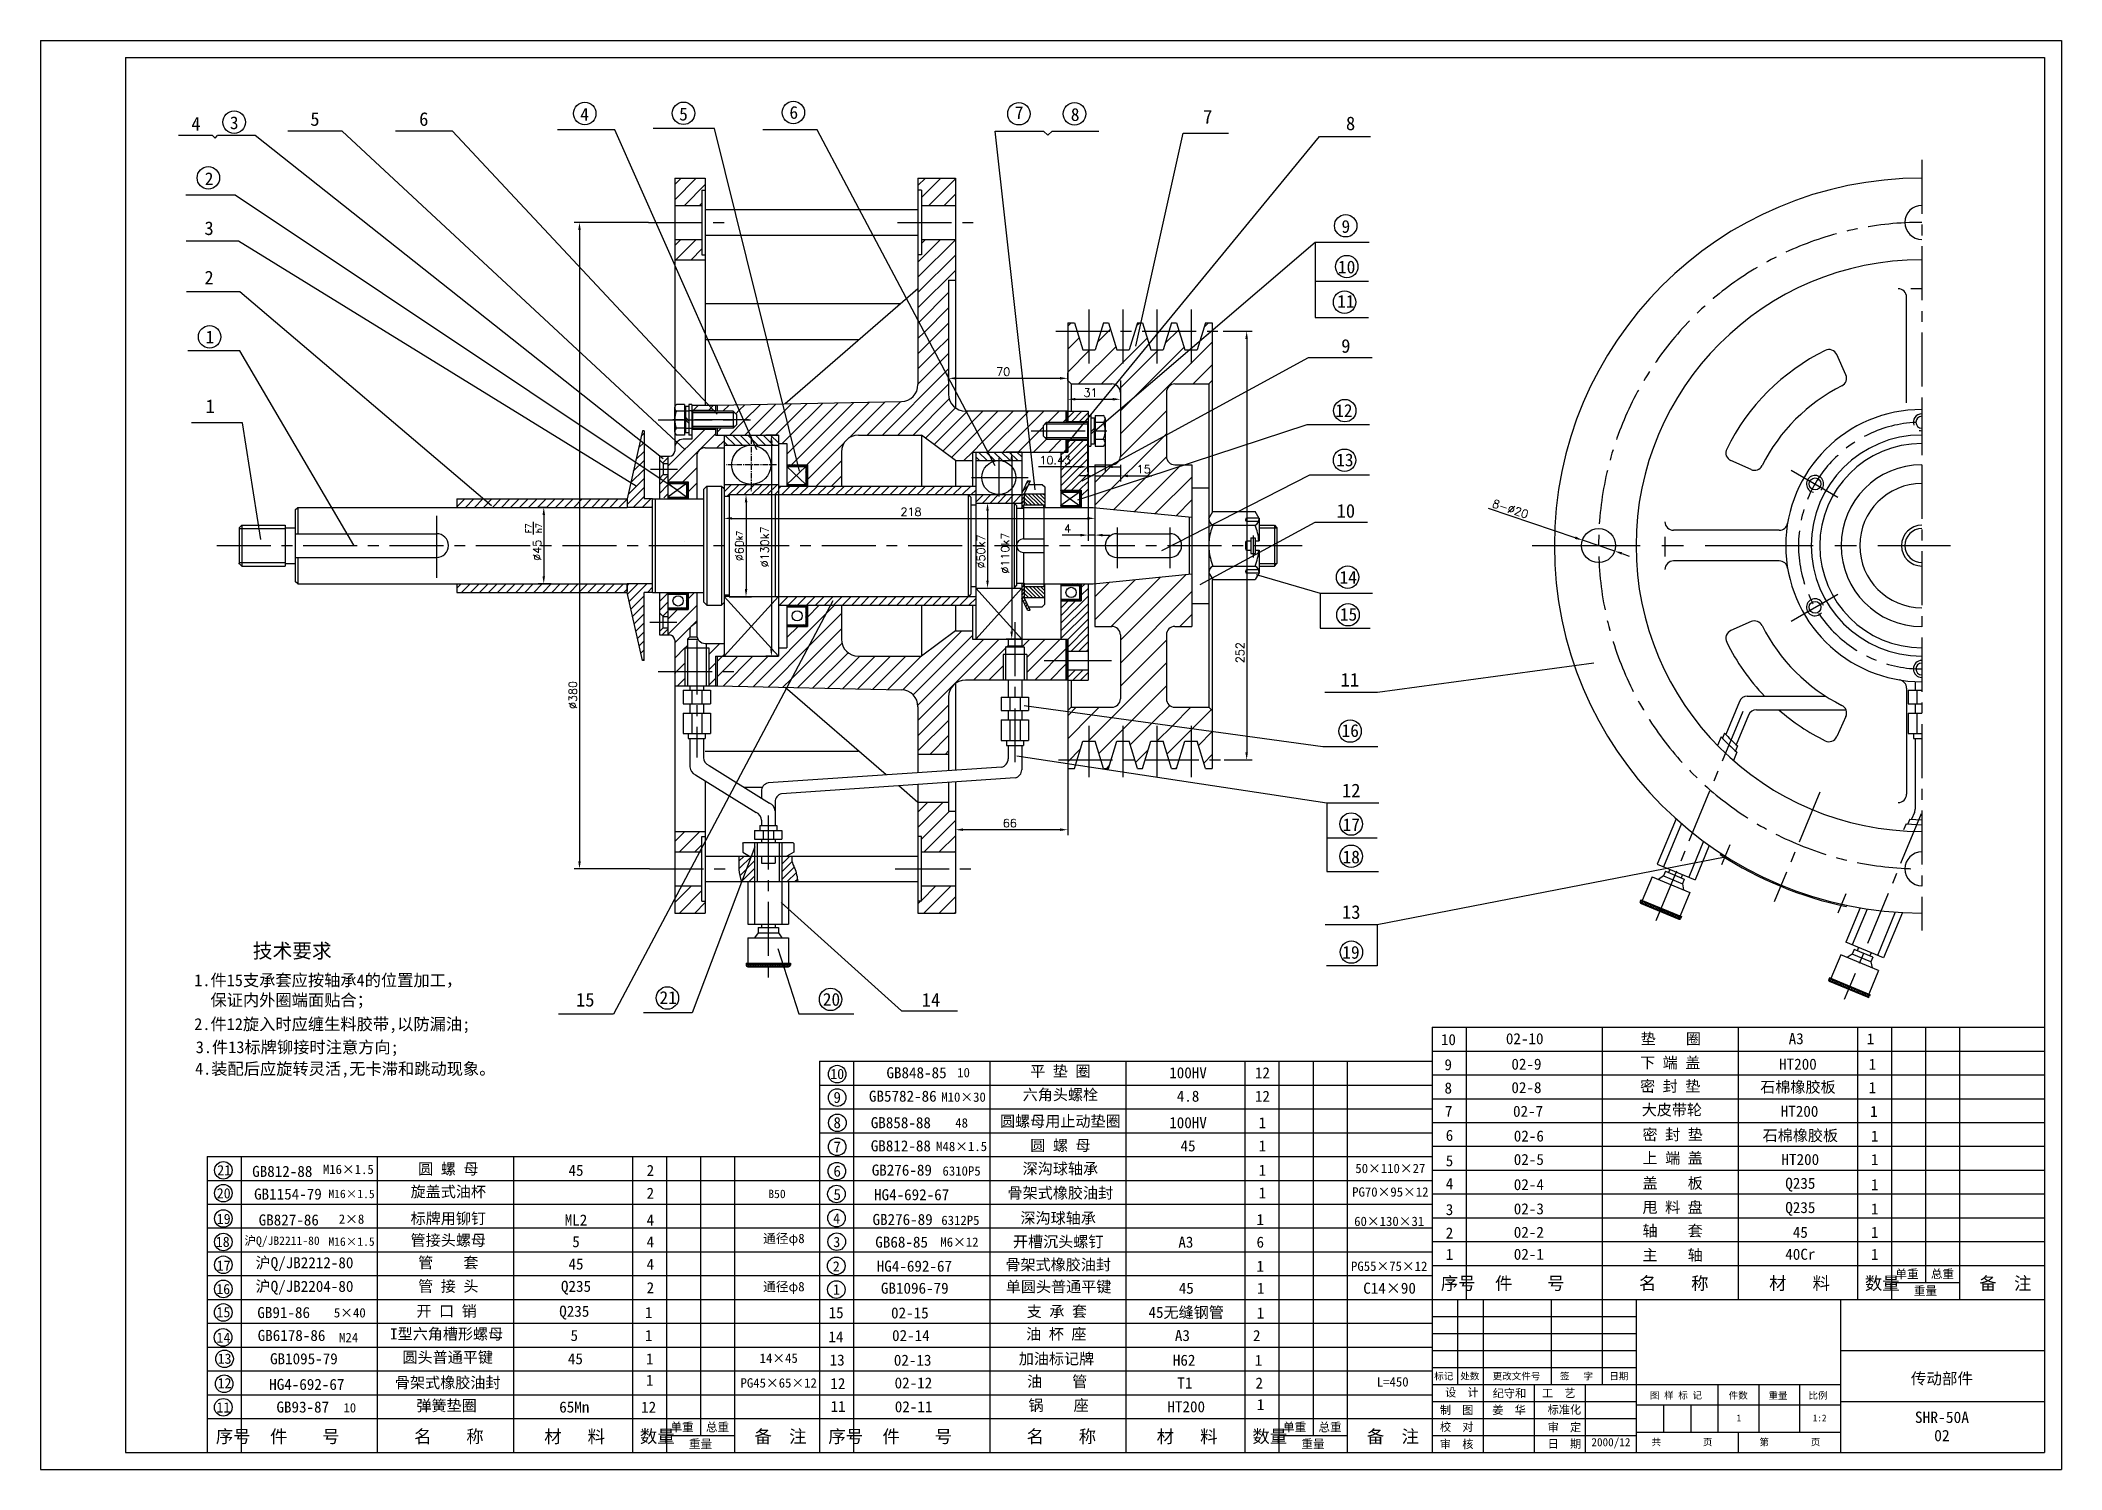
# Model space of a CAD drawing. Extents: x -1044 to 144, y -924 to -84.
import ezdxf

# ---------------------------------------------------------------- set-up
doc = ezdxf.new("R2010")
doc.units = 0
doc.linetypes.add('CENTER', pattern=[50.8, 31.75, -6.35, 6.35, -6.35])
doc.layers.get('0').update_dxf_attribs({"linetype": 'CONTINUOUS'})
doc.layers.get('DEFPOINTS').update_dxf_attribs({"linetype": 'CONTINUOUS'})
doc.layers.add('SMPEN_THICK', color=7, linetype='CONTINUOUS')
doc.styles.get("Standard").update_dxf_attribs({"font": 'txt.shx', "height": 4.8})
doc.dimstyles.get("Standard").update_dxf_attribs({"dimscale": 5, "dimtxt": 4.5, "dimasz": 5.5, "dimexe": 4.25, "dimexo": 0.625, "dimgap": 2.2, "dimtad": 1, "dimdec": 4, "dimlfac": -1, "dimdsep": 46, "dimlunit": 6, "dimtxsty": 'Standard', "dimcen": 2.5, "dimclrd": 2, "dimclre": 2, "dimclrt": 2, "dimadec": 0, "dimazin": 0, "dimtfac": 1, "dimtdec": 4, "dimtmove": 0, "dimatfit": 3, "dimfxl": 1, "dimtolj": 1, "dimtzin": 0, "dimarcsym": 0})
pattern_1 = [(45, (-32.7871, 0), (-0.2245064, 0.2245064), []), (135, (-32.7871, 0), (-0.2245064, -0.2245064), [])]
pattern_2 = [(135, (-32.787, 0), (-2.245064, -2.245064), [])]

msp = doc.modelspace()

# ---------------------------------------------------------------- texts
at = {"color": 2}
for s, height, p in [('F7', 3.5, (-755.53008, -373.43782)), ('h7', 3.5, (-749.55391, -373.43782)), ('∅45', 4.8, (-749.88122, -389.70251))]:
    msp.add_text(s, height=height, rotation=90, dxfattribs=at).set_placement(p)
at = {"color": 2, "linetype": 'ByBlock'}
for s, insert, char_height, attachment_point in [('\\f仿宋_GB2312|b0|i0|c134|p49;4', (-952.82037, -132.87706), 8, 5), ('\\f仿宋_GB2312|b0|i0|c134|p49;3', (-930.32409, -132.32879), 7.5, 5), ('\\f仿宋_GB2312|b0|i0|c134|p49;5', (-882.86157, -130.12721), 8, 5), ('\\f仿宋_GB2312|b0|i0|c134|p49;6', (-818.89033, -130.12721), 8, 5), ('\\f仿宋_GB2312|b0|i0|c134|p49;4', (-724.41169, -127.33834), 7.5, 5), ('\\f仿宋_GB2312|b0|i0|c134|p49;5', (-666.23939, -127.21281), 7.5, 5), ('\\f仿宋_GB2312|b0|i0|c134|p49;6', (-601.41566, -126.2346), 7.5, 5), ('\\f仿宋_GB2312|b0|i0|c134|p49;7', (-468.97535, -126.35993), 7.5, 5), ('\\f仿宋_GB2312|b0|i0|c134|p49;8', (-436.04128, -127.484), 7.5, 5), ('\\f仿宋_GB2312|b0|i0|c134|p49;7', (-358.0921, -128.75228), 8, 5), ('\\f仿宋_GB2312|b0|i0|c134|p49;8', (-274.13994, -132.67602), 8, 5), ('\\f仿宋_GB2312|b0|i0|c134|p49;2', (-945.09132, -165.15556), 7.5, 5), ('\\f仿宋_GB2312|b0|i0|c134|p49;9', (-276.9243, -193.24598), 7.5, 5), ('\\f仿宋_GB2312|b0|i0|c134|p49;3', (-945.09132, -194.30824), 8, 5), ('\\f仿宋_GB2312|b0|i0|c134|p49;10', (-276.44986, -217.09388), 7.5, 5), ('\\f仿宋_GB2312|b0|i0|c134|p49;2', (-945.09132, -223.24908), 8, 5), ('\\f仿宋_GB2312|b0|i0|c134|p49;11', (-276.9243, -237.2436), 7.5, 5), ('\\f仿宋_GB2312|b0|i0|c134|p49;1', (-944.64659, -258.16153), 7.5, 5), ('\\f仿宋_GB2312|b0|i0|c134|p49;9', (-276.9243, -263.49499), 8, 5), ('\\f仿宋_GB2312|b0|i0|c134|p49;1 ', (-944.40346, -298.86999), 8, 5), ('\\f仿宋_GB2312|b0|i0|c134|p49;12', (-278.0866, -301.41209), 7.5, 5), ('\\f仿宋_GB2312|b0|i0|c134|p49;13', (-277.50545, -330.49883), 7.5, 5), ('\\f仿宋_GB2312|b0|i0|c134|p49;10', (-276.9243, -360.42724), 8, 5), ('\\f仿宋_GB2312|b0|i0|c134|p49;14', (-275.5525, -399.41058), 7.5, 5), ('\\f仿宋_GB2312|b0|i0|c134|p49;15', (-275.34301, -421.21599), 7.5, 5), ('\\f仿宋_GB2312|b0|i0|c134|p49;11', (-274.55237, -459.61119), 8, 5), ('\\f仿宋_GB2312|b0|i0|c134|p49;16', (-274.34287, -489.55872), 7.5, 5), ('\\f仿宋_GB2312|b0|i0|c134|p49;12', (-273.76172, -524.6982), 8, 5), ('\\f仿宋_GB2312|b0|i0|c134|p49;17', (-273.76172, -544.87151), 7.5, 5), ('\\f仿宋_GB2312|b0|i0|c134|p49;18', (-273.76172, -563.8359), 7.5, 5), ('\\f仿宋_GB2312|b0|i0|c134|p49;13', (-273.76173, -596.21792), 8, 5), ('\\f仿宋_GB2312|b0|i0|c134|p49;技术要求', (-896.21553, -619.4423), 8.5, 5), ('\\f仿宋_GB2312|b0|i0|c134|p49;19', (-273.9239, -619.91161), 7.5, 5), ('\\f仿宋_GB2312|b0|i0|c134|p49;1.件15支承套应按轴承4的位置加工，\\P  保证内外圈端面贴合； ', (-953.8114, -632.73767), 7, 1), ('\\f仿宋_GB2312|b0|i0|c134|p49;15', (-723.99189, -647.77763), 8, 5), ('\\f仿宋_GB2312|b0|i0|c134|p49;21', (-675.25932, -646.43764), 7.5, 5), ('\\f仿宋_GB2312|b0|i0|c134|p49;20', (-579.26645, -647.54457), 7.5, 5), ('\\f仿宋_GB2312|b0|i0|c134|p49;14', (-520.7882, -647.77763), 8, 5), ('\\f仿宋_GB2312|b0|i0|c134|p49;2.件12旋入时应缠生料胶带,以防漏油;', (-953.8114, -658.52552), 7, 1), ('\\f仿宋_GB2312|b0|i0|c134|p49;3.件13标牌铆接时注意方向;', (-952.90604, -672.09807), 7, 1), ('\\f仿宋_GB2312|b0|i0|c134|p49;10', (-216.62174, -671.195), 6.5, 5), ('\\f仿宋_GB2312|b0|i0|c134|p49;02-10', (-171.79729, -670.64771), 6.5, 5), ('\\f仿宋_GB2312|b0|i0|c134|p49;垫    圈', (-85.91306, -671.00402), 6.5, 5), ('\\f仿宋_GB2312|b0|i0|c134|p49;A3', (-12.21764, -670.64771), 6.5, 5), ('\\f仿宋_GB2312|b0|i0|c134|p49;1', (31.50281, -670.64771), 6.5, 5), ('\\f仿宋_GB2312|b0|i0|c134|p49;4.装配后应旋转灵活,无卡滞和跳动现象。', (-953.35872, -684.76578), 7, 1), ('\\f仿宋_GB2312|b0|i0|c134|p49;10', (-575.89331, -691.36682), 6, 5), ('\\f仿宋_GB2312|b0|i0|c134|p49;GB848-85', (-529.25816, -690.66006), 6.5, 5), ('\\f仿宋_GB2312|b0|i0|c134|p49;10', (-501.63367, -690.56682), 5.5, 5), ('\\f仿宋_GB2312|b0|i0|c134|p49;平 垫 圈', (-444.73196, -690.11155), 6.5, 5), ('{\\f仿宋_GB2312|b0|i0|c134|p49;100HV}', (-369.67851, -690.66006), 6.5, 5), ('\\f仿宋_GB2312|b0|i0|c134|p49;12', (-325.95807, -690.66006), 6.5, 5), ('\\f仿宋_GB2312|b0|i0|c134|p49;9', (-216.73336, -685.93245), 6.5, 5), ('\\f仿宋_GB2312|b0|i0|c134|p49;02-9', (-170.77101, -685.61687), 6.5, 5), ('\\f仿宋_GB2312|b0|i0|c134|p49;下 端 盖', (-86.24481, -685.06836), 6.5, 5), ('\\f仿宋_GB2312|b0|i0|c134|p49;HT200', (-11.19137, -685.61687), 6.5, 5), ('\\f仿宋_GB2312|b0|i0|c134|p49;1', (32.52908, -685.61687), 6.5, 5), ('\\f仿宋_GB2312|b0|i0|c134|p49;六角头螺栓', (-444.73196, -703.89114), 6.5, 5), ('\\f仿宋_GB2312|b0|i0|c134|p49;8', (-216.73336, -699.63596), 6.5, 5), ('\\f仿宋_GB2312|b0|i0|c134|p49;02-8', (-170.77101, -699.39646), 6.5, 5), ('\\f仿宋_GB2312|b0|i0|c134|p49;密 封 垫', (-86.24481, -698.84795), 6.5, 5), ('\\f仿宋_GB2312|b0|i0|c134|p49;石棉橡胶板', (-11.19137, -699.39646), 6.5, 5), ('\\f仿宋_GB2312|b0|i0|c134|p49;1', (32.52908, -699.39646), 6.5, 5), ('\\f仿宋_GB2312|b0|i0|c134|p49;9', (-575.89331, -705.1633), 6.5, 5), ('\\f仿宋_GB2312|b0|i0|c134|p49;GB5782-86', (-537.33249, -704.43965), 6.5, 5), ('\\f仿宋_GB2312|b0|i0|c134|p49;M10×30', (-501.63367, -704.97689), 5.5, 5), ('{\\f仿宋_GB2312|b0|i0|c134|p49;4.8}', (-369.67851, -704.43965), 6.5, 5), ('\\f仿宋_GB2312|b0|i0|c134|p49;12', (-325.95807, -704.43965), 6.5, 5), ('\\f仿宋_GB2312|b0|i0|c134|p49;7', (-216.45293, -713.26057), 6.5, 5), ('\\f仿宋_GB2312|b0|i0|c134|p49;02-7', (-169.81778, -713.33233), 6.5, 5), ('\\f仿宋_GB2312|b0|i0|c134|p49;大皮带轮', (-85.29158, -712.78382), 6.5, 5), ('\\f仿宋_GB2312|b0|i0|c134|p49;HT200', (-10.23813, -713.33233), 6.5, 5), ('\\f仿宋_GB2312|b0|i0|c134|p49;1', (33.48231, -713.33233), 6.5, 5), ('\\f仿宋_GB2312|b0|i0|c134|p49;8', (-575.89331, -720.02367), 6.5, 5), ('\\f仿宋_GB2312|b0|i0|c134|p49;GB858-88', (-538.48597, -720.02514), 6.5, 5), ('\\f仿宋_GB2312|b0|i0|c134|p49;48', (-502.78714, -720.14406), 5.5, 5), ('\\f仿宋_GB2312|b0|i0|c134|p49;圆螺母用止动垫圈', (-444.73196, -719.47663), 6.5, 5), ('{\\f仿宋_GB2312|b0|i0|c134|p49;100HV}', (-369.67851, -720.02514), 6.5, 5), ('\\f仿宋_GB2312|b0|i0|c134|p49;1', (-325.95807, -720.02514), 6.5, 5), ('\\f仿宋_GB2312|b0|i0|c134|p49;6', (-215.99649, -727.44395), 6.5, 5), ('\\f仿宋_GB2312|b0|i0|c134|p49;02-6', (-169.36134, -727.85789), 6.5, 5), ('\\f仿宋_GB2312|b0|i0|c134|p49;密 封 垫', (-84.83513, -727.30938), 6.5, 5), ('\\f仿宋_GB2312|b0|i0|c134|p49;石棉橡胶板', (-9.78169, -727.85789), 6.5, 5), ('\\f仿宋_GB2312|b0|i0|c134|p49;7', (-575.89331, -734.20389), 6.5, 5), ('\\f仿宋_GB2312|b0|i0|c134|p49;GB812-88', (-538.48597, -733.63727), 6.5, 5), ('\\f仿宋_GB2312|b0|i0|c134|p49;M48×1.5', (-502.78714, -733.97772), 5.5, 5), ('\\f仿宋_GB2312|b0|i0|c134|p49;圆 螺 母', (-444.73196, -733.66516), 6.5, 5), ('\\f仿宋_GB2312|b0|i0|c134|p49;45', (-369.67851, -733.63727), 6.5, 5), ('\\f仿宋_GB2312|b0|i0|c134|p49;1', (-325.95807, -733.63727), 6.5, 5), ('\\f仿宋_GB2312|b0|i0|c134|p49;上 端 盖', (-84.83513, -741.08897), 6.5, 5), ('\\f仿宋_GB2312|b0|i0|c134|p49;1', (33.93876, -727.85789), 6.5, 5), ('\\f仿宋_GB2312|b0|i0|c134|p49;21', (-936.21444, -747.88577), 6, 5), ('\\f仿宋_GB2312|b0|i0|c134|p49;GB812-88', (-902.06814, -748.65205), 6.5, 5), ('\\f仿宋_GB2312|b0|i0|c134|p49;M16×1.5', (-863.25307, -747.45819), 5.5, 5), ('\\f仿宋_GB2312|b0|i0|c134|p49;圆 螺 母', (-804.48162, -747.48065), 6.5, 5), ('\\f仿宋_GB2312|b0|i0|c134|p49;45', (-729.42818, -748.02916), 6.5, 5), ('\\f仿宋_GB2312|b0|i0|c134|p49;2', (-685.70773, -748.02916), 6.5, 5), ('\\f仿宋_GB2312|b0|i0|c134|p49;6', (-575.89331, -748.48385), 6.5, 5), ('\\f仿宋_GB2312|b0|i0|c134|p49;GB276-89', (-537.90923, -747.88511), 6.5, 5), ('\\f仿宋_GB2312|b0|i0|c134|p49;6310P5', (-502.78714, -748.38779), 5.5, 5), ('\\f仿宋_GB2312|b0|i0|c134|p49;深沟球轴承', (-444.73196, -747.3366), 6.5, 5), ('\\f仿宋_GB2312|b0|i0|c134|p49;1', (-325.95807, -747.88511), 6.5, 5), ('\\f仿宋_GB2312|b0|i0|c134|p49;50×110×27', (-250.77125, -746.90045), 5.5, 5), ('\\f仿宋_GB2312|b0|i0|c134|p49;5', (-215.99649, -742.39323), 6.5, 5), ('\\f仿宋_GB2312|b0|i0|c134|p49;02-5', (-169.36134, -741.63748), 6.5, 5), ('\\f仿宋_GB2312|b0|i0|c134|p49;HT200', (-9.78169, -741.63748), 6.5, 5), ('\\f仿宋_GB2312|b0|i0|c134|p49;1', (33.93876, -741.63748), 6.5, 5), ('\\f仿宋_GB2312|b0|i0|c134|p49;20', (-936.50017, -761.52), 6, 5), ('\\f仿宋_GB2312|b0|i0|c134|p49;GB1154-79', (-898.7404, -761.99326), 6.5, 5), ('\\f仿宋_GB2312|b0|i0|c134|p49;M16×1.5', (-861.38333, -761.86261), 5, 5), ('\\f仿宋_GB2312|b0|i0|c134|p49;旋盖式油杯', (-804.48162, -760.87272), 6.5, 5), ('\\f仿宋_GB2312|b0|i0|c134|p49;2', (-685.70773, -761.42124), 6.5, 5), ('\\f仿宋_GB2312|b0|i0|c134|p49;B50', (-611.28757, -761.86261), 5, 5), ('\\f仿宋_GB2312|b0|i0|c134|p49;5', (-575.89331, -762.18736), 6.5, 5), ('\\f仿宋_GB2312|b0|i0|c134|p49;HG4-692-67', (-532.14185, -762.34925), 6.5, 5), ('\\f仿宋_GB2312|b0|i0|c134|p49;骨架式橡胶油封', (-444.73196, -761.62613), 6.5, 5), ('\\f仿宋_GB2312|b0|i0|c134|p49;1', (-325.95807, -761.19644), 6.5, 5), ('\\f仿宋_GB2312|b0|i0|c134|p49;PG70×95×12', (-250.77125, -760.73411), 5.5, 5), ('\\f仿宋_GB2312|b0|i0|c134|p49;4', (-215.99649, -755.81262), 6.5, 5), ('\\f仿宋_GB2312|b0|i0|c134|p49;02-4', (-169.36134, -756.40833), 6.5, 5), ('\\f仿宋_GB2312|b0|i0|c134|p49;盖    板', (-84.83513, -755.85982), 6.5, 5), ('\\f仿宋_GB2312|b0|i0|c134|p49;Q235', (-9.78169, -756.40833), 6.5, 5), ('\\f仿宋_GB2312|b0|i0|c134|p49;1', (33.93876, -756.40833), 6.5, 5), ('\\f仿宋_GB2312|b0|i0|c134|p49;标牌用铆钉', (-804.48162, -776.63283), 6.5, 5), ('\\f仿宋_GB2312|b0|i0|c134|p49;深沟球轴承', (-445.9979, -776.36469), 6.5, 5), ('\\f仿宋_GB2312|b0|i0|c134|p49;3', (-215.99649, -771.10068), 6.5, 5), ('\\f仿宋_GB2312|b0|i0|c134|p49;02-3', (-169.36134, -770.65272), 6.5, 5), ('\\f仿宋_GB2312|b0|i0|c134|p49;甩 料 盘', (-84.83513, -770.10421), 6.5, 5), ('\\f仿宋_GB2312|b0|i0|c134|p49;Q235', (-9.78169, -770.65272), 6.5, 5), ('\\f仿宋_GB2312|b0|i0|c134|p49;1', (33.93876, -770.65272), 6.5, 5), ('\\f仿宋_GB2312|b0|i0|c134|p49;19', (-936.50017, -776.54989), 6, 5), ('\\f仿宋_GB2312|b0|i0|c134|p49;GB827-86', (-898.25424, -777.18134), 6.5, 5), ('\\f仿宋_GB2312|b0|i0|c134|p49;2×8', (-861.38333, -776.67082), 5.5, 5), ('\\f仿宋_GB2312|b0|i0|c134|p49;ML2', (-729.42818, -777.18134), 6.5, 5), ('\\f仿宋_GB2312|b0|i0|c134|p49;4', (-685.70773, -777.18134), 6.5, 5), ('\\f仿宋_GB2312|b0|i0|c134|p49;4', (-576.2734, -776.2652), 6, 5), ('\\f仿宋_GB2312|b0|i0|c134|p49;GB276-89', (-537.44496, -776.9132), 6.5, 5), ('\\f仿宋_GB2312|b0|i0|c134|p49;6312P5', (-503.47635, -777.41587), 5.5, 5), ('\\f仿宋_GB2312|b0|i0|c134|p49;1', (-327.22401, -776.9132), 6.5, 5), ('\\f仿宋_GB2312|b0|i0|c134|p49;60×130×31', (-251.4419, -777.99227), 5.5, 5), ('\\f仿宋_GB2312|b0|i0|c134|p49;2', (-215.99649, -784.80418), 6.5, 5), ('\\f仿宋_GB2312|b0|i0|c134|p49;02-2', (-169.36134, -784.43231), 6.5, 5), ('\\f仿宋_GB2312|b0|i0|c134|p49;轴    套', (-84.83513, -783.8838), 6.5, 5), ('\\f仿宋_GB2312|b0|i0|c134|p49;45', (-9.78169, -784.43231), 6.5, 5), ('\\f仿宋_GB2312|b0|i0|c134|p49;1', (33.93876, -784.43231), 6.5, 5), ('\\f仿宋_GB2312|b0|i0|c134|p49;18', (-937.07163, -790.02608), 6, 5), ('\\f仿宋_GB2312|b0|i0|c134|p49;沪Q/JB2211-80', (-902.21699, -789.95895), 5, 5), ('\\f仿宋_GB2312|b0|i0|c134|p49;M16×1.5', (-861.38333, -789.89197), 5, 5), ('\\f仿宋_GB2312|b0|i0|c134|p49;管接头螺母', (-804.48162, -789.41044), 6.5, 5), ('{\\f仿宋_GB2312|b0|i0|c134|p49;5}', (-729.42818, -789.95895), 6.5, 5), ('\\f仿宋_GB2312|b0|i0|c134|p49;4', (-685.70773, -789.95895), 6.5, 5), ('\\f仿宋_GB2312|b0|i0|c134|p49;通径φ8', (-607.27139, -788.73916), 5.5, 5), ('\\f仿宋_GB2312|b0|i0|c134|p49;3', (-576.12575, -790.15745), 6, 5), ('\\f仿宋_GB2312|b0|i0|c134|p49;GB68-85', (-538.0217, -790.21557), 6.5, 5), ('\\f仿宋_GB2312|b0|i0|c134|p49;M6×12', (-504.05309, -790.20417), 5.5, 5), ('\\f仿宋_GB2312|b0|i0|c134|p49;开槽沉头螺钉', (-445.9979, -790.24346), 6.5, 5), ('\\f仿宋_GB2312|b0|i0|c134|p49;A3', (-370.94446, -790.21557), 6.5, 5), ('\\f仿宋_GB2312|b0|i0|c134|p49;6', (-327.22401, -790.21557), 6.5, 5), ('\\f仿宋_GB2312|b0|i0|c134|p49;1', (-215.99649, -797.35913), 6.5, 5), ('\\f仿宋_GB2312|b0|i0|c134|p49;02-1', (-169.36134, -797.35913), 6.5, 5), ('\\f仿宋_GB2312|b0|i0|c134|p49;主    轴', (-84.83513, -798.08738), 6.5, 5), ('\\f仿宋_GB2312|b0|i0|c134|p49;40Cr', (-9.78169, -797.35913), 6.5, 5), ('\\f仿宋_GB2312|b0|i0|c134|p49;1', (33.93876, -797.35913), 6.5, 5), ('\\f仿宋_GB2312|b0|i0|c134|p49;17', (-936.50017, -803.96469), 6, 5), ('\\f仿宋_GB2312|b0|i0|c134|p49;沪Q/JB2212-80', (-889.00783, -803.0954), 6.5, 5), ('\\f仿宋_GB2312|b0|i0|c134|p49;管    套', (-804.48162, -802.54689), 6.5, 5), ('\\f仿宋_GB2312|b0|i0|c134|p49;45', (-729.42818, -803.0954), 6.5, 5), ('\\f仿宋_GB2312|b0|i0|c134|p49;4', (-685.70773, -803.0954), 6.5, 5), ('\\f仿宋_GB2312|b0|i0|c134|p49;2', (-576.42104, -804.43946), 6, 5), ('\\f仿宋_GB2312|b0|i0|c134|p49;HG4-692-67', (-530.52411, -804.33296), 6.5, 5), ('\\f仿宋_GB2312|b0|i0|c134|p49;骨架式橡胶油封', (-445.9979, -803.78445), 6.5, 5), ('\\f仿宋_GB2312|b0|i0|c134|p49;1', (-327.22401, -804.33296), 6.5, 5), ('\\f仿宋_GB2312|b0|i0|c134|p49;PG55×75×12', (-251.4419, -804.37976), 5.5, 5), ('\\f仿宋_GB2312|b0|i0|c134|p49;单重', (52.93493, -809.19532), 5, 5), ('\\f仿宋_GB2312|b0|i0|c134|p49;总重', (73.76426, -809.19532), 5, 5), ('\\f仿宋_GB2312|b0|i0|c134|p49;16', (-936.7859, -817.79998), 6, 5), ('\\f仿宋_GB2312|b0|i0|c134|p49;沪Q/JB2204-80', (-889.00783, -816.97662), 6.5, 5), ('\\f仿宋_GB2312|b0|i0|c134|p49;管 接 头', (-804.48162, -816.42811), 6.5, 5), ('\\f仿宋_GB2312|b0|i0|c134|p49;Q235', (-729.42818, -816.97662), 6.5, 5), ('\\f仿宋_GB2312|b0|i0|c134|p49;2', (-685.70773, -816.97662), 6.5, 5), ('\\f仿宋_GB2312|b0|i0|c134|p49;通径φ8', (-607.27139, -817.07698), 5.5, 5), ('\\f仿宋_GB2312|b0|i0|c134|p49;1', (-576.34393, -818.0296), 6, 5), ('\\f仿宋_GB2312|b0|i0|c134|p49;GB1096-79', (-530.30097, -817.30449), 6.5, 5), ('\\f仿宋_GB2312|b0|i0|c134|p49;单圆头普通平键', (-445.77477, -816.75598), 6.5, 5), ('\\f仿宋_GB2312|b0|i0|c134|p49;45', (-370.72132, -817.30449), 6.5, 5), ('\\f仿宋_GB2312|b0|i0|c134|p49;1', (-327.00088, -817.30449), 6.5, 5), ('\\f仿宋_GB2312|b0|i0|c134|p49;C14×90', (-251.21876, -817.30449), 6.5, 5), ('\\f仿宋_GB2312|b0|i0|c134|p49;序号 ', (-210.88957, -814.79996), 7.5, 5), ('\\f仿宋_GB2312|b0|i0|c134|p49;件    号', (-168.81561, -814.79996), 7.5, 5), ('\\f仿宋_GB2312|b0|i0|c134|p49;名    称', (-84.15297, -814.79996), 7.5, 5), ('\\f仿宋_GB2312|b0|i0|c134|p49;材   料', (-10.2468, -814.79996), 7.5, 5), ('\\f仿宋_GB2312|b0|i0|c134|p49;数量 ', (38.36972, -814.79996), 7.5, 5), ('\\f仿宋_GB2312|b0|i0|c134|p49;重量', (63.75016, -819.00343), 5, 5), ('\\f仿宋_GB2312|b0|i0|c134|p49;备  注', (110.74413, -814.79996), 7.5, 5), ('\\f仿宋_GB2312|b0|i0|c134|p49;15', (-936.6503, -831.37057), 6, 5), ('\\f仿宋_GB2312|b0|i0|c134|p49;GB91-86', (-901.24293, -831.6113), 6.5, 5), ('\\f仿宋_GB2312|b0|i0|c134|p49;5×40', (-862.39065, -831.74197), 5.5, 5), ('\\f仿宋_GB2312|b0|i0|c134|p49;开 口 销', (-805.48894, -831.06279), 6.5, 5), ('\\f仿宋_GB2312|b0|i0|c134|p49;Q235', (-730.4355, -831.6113), 6.5, 5), ('\\f仿宋_GB2312|b0|i0|c134|p49;1', (-686.71505, -831.6113), 6.5, 5), ('\\f仿宋_GB2312|b0|i0|c134|p49;15', (-576.53475, -831.67898), 6.5, 5), ('\\f仿宋_GB2312|b0|i0|c134|p49;02-15', (-533.18235, -831.82238), 6.5, 5), ('\\f仿宋_GB2312|b0|i0|c134|p49;支 承 套', (-446.78029, -831.27387), 6.5, 5), ('\\f仿宋_GB2312|b0|i0|c134|p49;45无缝钢管', (-370.78892, -831.82238), 6.5, 5), ('\\f仿宋_GB2312|b0|i0|c134|p49;1', (-327.06847, -831.82238), 6.5, 5), ('\\f仿宋_GB2312|b0|i0|c134|p49;GB6178-86', (-896.61973, -845.07359), 6.5, 5), ('\\f仿宋_GB2312|b0|i0|c134|p49;I型六角槽形螺母', (-805.48894, -844.52508), 6.5, 5), ('{\\f仿宋_GB2312|b0|i0|c134|p49;5}', (-730.4355, -845.07359), 6.5, 5), ('\\f仿宋_GB2312|b0|i0|c134|p49;1', (-686.71505, -845.07359), 6.5, 5), ('\\f仿宋_GB2312|b0|i0|c134|p49;14', (-576.6022, -845.79572), 6.5, 5), ('\\f仿宋_GB2312|b0|i0|c134|p49;02-14', (-532.58388, -845.0984), 6.5, 5), ('\\f仿宋_GB2312|b0|i0|c134|p49;油 杯 座', (-447.11974, -844.54989), 6.5, 5), ('\\f仿宋_GB2312|b0|i0|c134|p49;A3', (-373.00423, -845.0984), 6.5, 5), ('\\f仿宋_GB2312|b0|i0|c134|p49;2', (-329.28378, -845.0984), 6.5, 5), ('\\f仿宋_GB2312|b0|i0|c134|p49;14', (-936.6503, -846.31985), 6, 5), ('\\f仿宋_GB2312|b0|i0|c134|p49;M24', (-863.04783, -846.25377), 5.5, 5), ('\\f仿宋_GB2312|b0|i0|c134|p49;圆头普通平键', (-804.83474, -858.22651), 6.5, 5), ('\\f仿宋_GB2312|b0|i0|c134|p49;加油标记牌', (-447.01745, -859.06741), 6.5, 5), ('\\f仿宋_GB2312|b0|i0|c134|p49;13', (-935.99609, -858.71977), 6, 5), ('\\f仿宋_GB2312|b0|i0|c134|p49;GB1095-79', (-889.36094, -858.77502), 6.5, 5), ('\\f仿宋_GB2312|b0|i0|c134|p49;45', (-729.78129, -858.77502), 6.5, 5), ('\\f仿宋_GB2312|b0|i0|c134|p49;1', (-686.06084, -858.77502), 6.5, 5), ('\\f仿宋_GB2312|b0|i0|c134|p49;14×45', (-610.27873, -858.44969), 5.5, 5), ('\\f仿宋_GB2312|b0|i0|c134|p49;13', (-575.93246, -859.53128), 6.5, 5), ('\\f仿宋_GB2312|b0|i0|c134|p49;02-13', (-531.54366, -859.61592), 6.5, 5), ('\\f仿宋_GB2312|b0|i0|c134|p49;H62', (-371.96401, -859.61592), 6.5, 5), ('\\f仿宋_GB2312|b0|i0|c134|p49;1', (-328.24356, -859.61592), 6.5, 5), ('\\f仿宋_GB2312|b0|i0|c134|p49;标记', (-219.36343, -869.17069), 4.0128, 5), ('\\f仿宋_GB2312|b0|i0|c134|p49;处数', (-204.07537, -869.17069), 4.0128, 5), ('\\f仿宋_GB2312|b0|i0|c134|p49;更改文件号', (-176.60867, -869.17069), 4.0128, 5), ('\\f仿宋_GB2312|b0|i0|c134|p49;签   字', (-141.36838, -869.17069), 4.0128, 5), ('\\f仿宋_GB2312|b0|i0|c134|p49;日期', (-116.49289, -869.17069), 4.0128, 5), ('\\f仿宋_GB2312|b0|i0|c134|p49;传动部件', (73.44546, -870.73631), 6.688, 5), ('\\f仿宋_GB2312|b0|i0|c134|p49;12', (-935.99609, -873.04616), 6, 5), ('\\f仿宋_GB2312|b0|i0|c134|p49;HG4-692-67', (-887.64439, -873.83631), 6.5, 5), ('\\f仿宋_GB2312|b0|i0|c134|p49;骨架式橡胶油封', (-804.83474, -873.1132), 6.5, 5), ('\\f仿宋_GB2312|b0|i0|c134|p49;1', (-686.06084, -871.36991), 6.5, 5), ('\\f仿宋_GB2312|b0|i0|c134|p49;PG45×65×12', (-610.27873, -872.97132), 5.5, 5), ('\\f仿宋_GB2312|b0|i0|c134|p49;12', (-575.50149, -873.29268), 6.5, 5), ('\\f仿宋_GB2312|b0|i0|c134|p49;02-12', (-531.11269, -872.98615), 6.5, 5), ('\\f仿宋_GB2312|b0|i0|c134|p49;油    管', (-446.58648, -872.43764), 6.5, 5), ('\\f仿宋_GB2312|b0|i0|c134|p49;T1', (-371.53304, -872.98615), 6.5, 5), ('\\f仿宋_GB2312|b0|i0|c134|p49;2', (-327.81259, -872.98615), 6.5, 5), ('\\f仿宋_GB2312|b0|i0|c134|p49;L=450', (-249.37625, -872.34448), 5.5, 5), ('\\f仿宋_GB2312|b0|i0|c134|p49;设  计 ', (-208.73765, -878.81473), 4.81536, 5), ('\\f仿宋_GB2312|b0|i0|c134|p49;纪守和', (-180.73246, -879.32816), 4.81536, 5), ('\\f仿宋_GB2312|b0|i0|c134|p49;工  艺', (-151.8067, -879.12478), 4.81536, 5), ('\\f仿宋_GB2312|b0|i0|c134|p49;图 样 标 记', (-82.87906, -880.46939), 4.0128, 5), ('\\f仿宋_GB2312|b0|i0|c134|p49;件数', (-46.31431, -880.52255), 4.0128, 5), ('\\f仿宋_GB2312|b0|i0|c134|p49;重量', (-22.91129, -880.52255), 4.0128, 5), ('\\f仿宋_GB2312|b0|i0|c134|p49;比例', (0.60097, -880.52255), 4.0128, 5), ('\\f仿宋_GB2312|b0|i0|c134|p49;11', (-936.6503, -887.31881), 6, 5), ('\\f仿宋_GB2312|b0|i0|c134|p49;GB93-87', (-890.01515, -887.15886), 6.5, 5), ('\\f仿宋_GB2312|b0|i0|c134|p49;10', (-862.39065, -887.58795), 5.5, 5), ('\\f仿宋_GB2312|b0|i0|c134|p49;弹簧垫圈', (-805.48894, -886.61035), 6.5, 5), ('\\f仿宋_GB2312|b0|i0|c134|p49;65Mn', (-730.4355, -887.15886), 6.5, 5), ('\\f仿宋_GB2312|b0|i0|c134|p49;12', (-686.71505, -887.15886), 6.5, 5), ('\\f仿宋_GB2312|b0|i0|c134|p49;11', (-575.36662, -886.74358), 6.5, 5), ('\\f仿宋_GB2312|b0|i0|c134|p49;02-11', (-530.98407, -886.98498), 6.5, 5), ('\\f仿宋_GB2312|b0|i0|c134|p49;锅    座', (-445.7974, -886.42717), 6.5, 5), ('\\f仿宋_GB2312|b0|i0|c134|p49;HT200', (-370.74396, -886.99427), 6.5, 5), ('\\f仿宋_GB2312|b0|i0|c134|p49;1', (-327.02351, -885.65554), 6.5, 5), ('\\f仿宋_GB2312|b0|i0|c134|p49;制  图', (-211.79526, -889.1469), 4.81536, 5), ('\\f仿宋_GB2312|b0|i0|c134|p49;姜  华', (-180.98939, -889.08337), 4.81536, 5), ('\\f仿宋_GB2312|b0|i0|c134|p49;标准化 ', (-148.47408, -888.94154), 4.81536, 5), ('\\f仿宋_GB2312|b0|i0|c134|p49;SHR-50A', (73.44546, -893.1775), 6.688, 5), ('\\f仿宋_GB2312|b0|i0|c134|p49;序号 ', (-930.88957, -904.79996), 7.5, 5), ('\\f仿宋_GB2312|b0|i0|c134|p49;件    号', (-888.81561, -904.79996), 7.5, 5), ('\\f仿宋_GB2312|b0|i0|c134|p49;名    称', (-804.15297, -904.79996), 7.5, 5), ('\\f仿宋_GB2312|b0|i0|c134|p49;材   料', (-730.2468, -904.79996), 7.5, 5), ('\\f仿宋_GB2312|b0|i0|c134|p49;数量 ', (-681.63028, -904.79996), 7.5, 5), ('\\f仿宋_GB2312|b0|i0|c134|p49;单重', (-667.06507, -899.19532), 5, 5), ('\\f仿宋_GB2312|b0|i0|c134|p49;总重', (-646.23574, -899.19532), 5, 5), ('\\f仿宋_GB2312|b0|i0|c134|p49;备  注', (-609.25587, -904.79996), 7.5, 5), ('\\f仿宋_GB2312|b0|i0|c134|p49;序号 ', (-570.88957, -904.79996), 7.5, 5), ('\\f仿宋_GB2312|b0|i0|c134|p49;件    号', (-528.81561, -904.79996), 7.5, 5), ('\\f仿宋_GB2312|b0|i0|c134|p49;名    称', (-444.15297, -904.79996), 7.5, 5), ('\\f仿宋_GB2312|b0|i0|c134|p49;材   料', (-370.2468, -904.79996), 7.5, 5), ('\\f仿宋_GB2312|b0|i0|c134|p49;数量 ', (-321.63028, -904.79996), 7.5, 5), ('\\f仿宋_GB2312|b0|i0|c134|p49;单重', (-307.06507, -899.19532), 5, 5), ('\\f仿宋_GB2312|b0|i0|c134|p49;总重', (-286.23574, -899.19532), 5, 5), ('\\f仿宋_GB2312|b0|i0|c134|p49;备  注', (-249.25587, -904.79996), 7.5, 5), ('\\f仿宋_GB2312|b0|i0|c134|p49;校  对', (-211.79526, -899.1008), 4.81536, 5), ('\\f仿宋_GB2312|b0|i0|c134|p49;审  定 ', (-148.47408, -899.3024), 4.81536, 5), ('\\f仿宋_GB2312|b0|i0|c134|p49;1', (-45.88881, -893.56875), 4.0128, 5), ('\\f仿宋_GB2312|b0|i0|c134|p49;1:2', (1.54974, -893.56875), 4.0128, 5), ('\\f仿宋_GB2312|b0|i0|c134|p49;02', (73.44546, -903.92399), 6.688, 5), ('\\f仿宋_GB2312|b0|i0|c134|p49;重量', (-656.24984, -909.00343), 5, 5), ('\\f仿宋_GB2312|b0|i0|c134|p49;重量', (-296.24984, -909.00343), 5, 5), ('\\f仿宋_GB2312|b0|i0|c134|p49;审  核', (-211.79526, -909.19959), 4.81536, 5), ('\\f仿宋_GB2312|b0|i0|c134|p49;日  期 ', (-148.47408, -909.03391), 4.81536, 5), ('\\f仿宋_GB2312|b0|i0|c134|p49;2000/12', (-121.12508, -908.33706), 4.81536, 5), ('\\f仿宋_GB2312|b0|i0|c134|p49;共         页', (-79.3486, -907.9378), 4.0128, 5), ('\\f仿宋_GB2312|b0|i0|c134|p49;第         页', (-15.92022, -907.9378), 4.0128, 5)]:
    msp.add_mtext(s, dxfattribs=dict(at, insert=insert, char_height=char_height, attachment_point=attachment_point))

# ---------------------------------------------------------------- blocks, each defined once
blk = doc.blocks.new('*D0')
at = {"color": 2, "linetype": 'ByBlock', "transparency": 16777216}
for p, q in [((-635, -350.8), (-626.2, -350.8)), ((-629.5, -355.3), (-629.5, -406.3)), ((-639.4, -410.8), (-626.2, -410.8))]:
    blk.add_line(p, q, dxfattribs=at)
for points in [[(-630.2, -355.3), (-628.7, -355.3), (-629.5, -350.8)], [(-630.2, -406.3), (-628.7, -406.3), (-629.5, -410.8)]]:
    blk.add_solid(points, dxfattribs=at)
at = {"layer": 'DEFPOINTS', "color": 0, "linetype": 'ByBlock', "transparency": 16777216}
for p in [(-635, -350.8), (-639.4, -410.8), (-629.5, -410.8)]:
    blk.add_point(p, dxfattribs=at)
at = {"color": 2, "linetype": 'ByBlock', "transparency": 16777216, "insert": (-633.4, -381), "char_height": 4.8, "attachment_point": 5, "rotation": 90}
blk.add_mtext('\\A1;∅60\\H3.5;k7', dxfattribs=at)
blk = doc.blocks.new('*D1')
at = {"color": 2, "linetype": 'ByBlock', "transparency": 16777216}
for p, q in [((-610.4, -315.8), (-617.8, -315.8)), ((-614.6, -320.3), (-614.6, -441.3)), ((-610.4, -445.8), (-617.8, -445.8))]:
    blk.add_line(p, q, dxfattribs=at)
for points in [[(-615.3, -320.3), (-613.8, -320.3), (-614.6, -315.8)], [(-615.3, -441.3), (-613.8, -441.3), (-614.6, -445.8)]]:
    blk.add_solid(points, dxfattribs=at)
at = {"layer": 'DEFPOINTS', "color": 0, "linetype": 'ByBlock', "transparency": 16777216}
for p in [(-610.4, -315.8), (-614.6, -445.8), (-610.4, -445.8)]:
    blk.add_point(p, dxfattribs=at)
at = {"color": 2, "linetype": 'ByBlock', "transparency": 16777216, "insert": (-618.5, -381.5), "char_height": 4.8, "attachment_point": 5, "rotation": 90}
blk.add_mtext('\\A1;∅130k7', dxfattribs=at)
blk = doc.blocks.new('*D2')
at = {"color": 2, "linetype": 'ByBlock', "transparency": 16777216}
for p, q in [((-494.4, -355.8), (-484.3, -355.8)), ((-487.5, -360.3), (-487.5, -401.3)), ((-494.4, -405.8), (-484.3, -405.8))]:
    blk.add_line(p, q, dxfattribs=at)
for points in [[(-488.3, -360.3), (-486.8, -360.3), (-487.5, -355.8)], [(-488.3, -401.3), (-486.8, -401.3), (-487.5, -405.8)]]:
    blk.add_solid(points, dxfattribs=at)
at = {"layer": 'DEFPOINTS', "color": 0, "linetype": 'ByBlock', "transparency": 16777216}
for p in [(-494.4, -355.8), (-494.4, -405.8), (-487.5, -405.8)]:
    blk.add_point(p, dxfattribs=at)
at = {"color": 2, "linetype": 'ByBlock', "transparency": 16777216, "insert": (-491.4, -384.3), "char_height": 4.8, "attachment_point": 5, "rotation": 90}
blk.add_mtext('\\A1;∅50k7', dxfattribs=at)
blk = doc.blocks.new('*D3')
at = {"color": 2, "linetype": 'ByBlock', "transparency": 16777216}
for p, q in [((-467.4, -325.8), (-476.6, -325.8)), ((-473.3, -330.3), (-473.3, -431.3)), ((-467.4, -435.8), (-476.6, -435.8))]:
    blk.add_line(p, q, dxfattribs=at)
for points in [[(-474.1, -330.3), (-472.6, -330.3), (-473.3, -325.8)], [(-474.1, -431.3), (-472.6, -431.3), (-473.3, -435.8)]]:
    blk.add_solid(points, dxfattribs=at)
at = {"layer": 'DEFPOINTS', "color": 0, "linetype": 'ByBlock', "transparency": 16777216}
for p in [(-467.4, -325.8), (-473.3, -435.8), (-467.4, -435.8)]:
    blk.add_point(p, dxfattribs=at)
at = {"color": 2, "linetype": 'ByBlock', "transparency": 16777216, "insert": (-477.2, -385.2), "char_height": 4.8, "attachment_point": 5, "rotation": 90}
blk.add_mtext('\\A1;∅110k7', dxfattribs=at)
blk = doc.blocks.new('*D4')
at = {"color": 2, "linetype": 'ByBlock', "transparency": 16777216}
for p, q in [((-686.9, -190.8), (-730.6, -190.8)), ((-727.4, -195.3), (-727.4, -566.3)), ((-686.3, -570.8), (-730.6, -570.8))]:
    blk.add_line(p, q, dxfattribs=at)
for points in [[(-728.1, -195.3), (-726.6, -195.3), (-727.4, -190.8)], [(-728.1, -566.3), (-726.6, -566.3), (-727.4, -570.8)]]:
    blk.add_solid(points, dxfattribs=at)
at = {"layer": 'DEFPOINTS', "color": 0, "linetype": 'ByBlock', "transparency": 16777216}
for p in [(-686.9, -190.8), (-727.4, -570.8), (-686.3, -570.8)]:
    blk.add_point(p, dxfattribs=at)
at = {"color": 2, "linetype": 'ByBlock', "transparency": 16777216, "insert": (-731.3, -468.6), "char_height": 4.8, "attachment_point": 5, "rotation": 90}
blk.add_mtext('\\A1;∅380', dxfattribs=at)
blk = doc.blocks.new('*D5')
at = {"color": 2, "linetype": 'ByBlock', "transparency": 16777216}
for p, q in [((-142.1, -376.2), (-193.1, -358.9)), ((-118.9, -384), (-137.8, -377.6)), ((-114.6, -385.4), (-110.4, -386.9))]:
    blk.add_line(p, q, dxfattribs=at)
for points in [[(-141.9, -375.4), (-142.3, -376.9), (-137.8, -377.6)], [(-114.4, -384.7), (-114.9, -386.1), (-118.9, -384)]]:
    blk.add_solid(points, dxfattribs=at)
at = {"layer": 'DEFPOINTS', "color": 0, "linetype": 'ByBlock', "transparency": 16777216}
for p in [(-137.8, -377.6), (-118.9, -384)]:
    blk.add_point(p, dxfattribs=at)
at = {"color": 2, "linetype": 'ByBlock', "transparency": 16777216, "insert": (-180.2, -359.2), "char_height": 4.8, "attachment_point": 5, "rotation": 341.3371}
blk.add_mtext('\\A1;8-∅20', dxfattribs=at)
blk = doc.blocks.new('*D6')
at = {"color": 2, "linetype": 'ByBlock', "transparency": 16777216}
for p, q in [((-440.4, -511.8), (-440.4, -551)), ((-506.4, -536.8), (-506.4, -551)), ((-444.9, -547.8), (-501.9, -547.8))]:
    blk.add_line(p, q, dxfattribs=at)
for points in [[(-501.9, -547), (-501.9, -548.5), (-506.4, -547.8)], [(-444.9, -547), (-444.9, -548.5), (-440.4, -547.8)]]:
    blk.add_solid(points, dxfattribs=at)
at = {"layer": 'DEFPOINTS', "color": 0, "linetype": 'ByBlock', "transparency": 16777216}
for p in [(-440.4, -511.8), (-506.4, -536.8), (-506.4, -547.8)]:
    blk.add_point(p, dxfattribs=at)
at = {"color": 2, "linetype": 'ByBlock', "transparency": 16777216, "insert": (-474.4, -543.9), "char_height": 4.8, "attachment_point": 5}
blk.add_mtext('\\A1;66', dxfattribs=at)
blk = doc.blocks.new('*D7')
at = {"color": 2, "linetype": 'ByBlock', "transparency": 16777216}
for p, q in [((-642.4, -351.8), (-642.4, -368)), ((-637.9, -364.8), (-428.9, -364.8)), ((-424.4, -358.4), (-424.4, -368))]:
    blk.add_line(p, q, dxfattribs=at)
for points in [[(-637.9, -364), (-637.9, -365.5), (-642.4, -364.8)], [(-428.9, -364), (-428.9, -365.5), (-424.4, -364.8)]]:
    blk.add_solid(points, dxfattribs=at)
at = {"layer": 'DEFPOINTS', "color": 0, "linetype": 'ByBlock', "transparency": 16777216}
for p in [(-642.4, -351.8), (-424.4, -358.4), (-424.4, -364.8)]:
    blk.add_point(p, dxfattribs=at)
at = {"color": 2, "linetype": 'ByBlock', "transparency": 16777216, "insert": (-532.5, -360.9), "char_height": 4.8, "attachment_point": 5}
blk.add_mtext('\\A1;218', dxfattribs=at)
blk = doc.blocks.new('*D8')
at = {"color": 2, "linetype": 'ByBlock', "transparency": 16777216}
for p, q in [((-428.9, -339.8), (-433.4, -339.8)), ((-424.4, -333.3), (-424.4, -343.1)), ((-424.4, -339.8), (-409.4, -339.8)), ((-409.4, -333.3), (-409.4, -343.1)), ((-404.9, -339.8), (-391, -339.8))]:
    blk.add_line(p, q, dxfattribs=at)
for points in [[(-428.9, -339.1), (-428.9, -340.6), (-424.4, -339.8)], [(-404.9, -339.1), (-404.9, -340.6), (-409.4, -339.8)]]:
    blk.add_solid(points, dxfattribs=at)
at = {"layer": 'DEFPOINTS', "color": 0, "linetype": 'ByBlock', "transparency": 16777216}
for p in [(-424.4, -333.3), (-409.4, -333.3), (-409.4, -339.8)]:
    blk.add_point(p, dxfattribs=at)
at = {"color": 2, "linetype": 'ByBlock', "transparency": 16777216, "insert": (-395.7, -335.9), "char_height": 4.8, "attachment_point": 5}
blk.add_mtext('\\A1;15', dxfattribs=at)
blk = doc.blocks.new('*D9')
at = {"color": 2, "linetype": 'ByBlock', "transparency": 16777216}
for p, q in [((-428.8, -313.3), (-428.8, -337.7)), ((-418.4, -313.3), (-418.4, -337.7)), ((-433.3, -334.5), (-457.6, -334.5)), ((-418.4, -334.5), (-428.8, -334.5)), ((-413.9, -334.5), (-409.4, -334.5))]:
    blk.add_line(p, q, dxfattribs=at)
for points in [[(-433.3, -333.7), (-433.3, -335.2), (-428.8, -334.5)], [(-413.9, -333.7), (-413.9, -335.2), (-418.4, -334.5)]]:
    blk.add_solid(points, dxfattribs=at)
at = {"layer": 'DEFPOINTS', "color": 0, "linetype": 'ByBlock', "transparency": 16777216}
for p in [(-428.8, -313.3), (-418.4, -313.3), (-418.4, -334.5)]:
    blk.add_point(p, dxfattribs=at)
at = {"color": 2, "linetype": 'ByBlock', "transparency": 16777216, "insert": (-447.7, -330.6), "char_height": 4.8, "attachment_point": 5}
blk.add_mtext('\\A1;10.43', dxfattribs=at)
blk = doc.blocks.new('*D10')
at = {"color": 2, "linetype": 'ByBlock', "transparency": 16777216}
for p, q in [((-440.4, -283.8), (-440.4, -298)), ((-409.4, -283.8), (-409.4, -298)), ((-435.9, -294.8), (-413.9, -294.8))]:
    blk.add_line(p, q, dxfattribs=at)
for points in [[(-435.9, -294), (-435.9, -295.5), (-440.4, -294.8)], [(-413.9, -294), (-413.9, -295.5), (-409.4, -294.8)]]:
    blk.add_solid(points, dxfattribs=at)
at = {"layer": 'DEFPOINTS', "color": 0, "linetype": 'ByBlock', "transparency": 16777216}
for p in [(-440.4, -283.8), (-409.4, -283.8), (-409.4, -294.8)]:
    blk.add_point(p, dxfattribs=at)
at = {"color": 2, "linetype": 'ByBlock', "transparency": 16777216, "insert": (-427, -290.9), "char_height": 4.8, "attachment_point": 5}
blk.add_mtext('\\A1;31', dxfattribs=at)
blk = doc.blocks.new('*D11')
at = {"color": 2, "linetype": 'ByBlock', "transparency": 16777216}
for p, q in [((-510.4, -283.8), (-510.4, -279.2)), ((-444.9, -282.5), (-505.9, -282.5)), ((-440.4, -283.8), (-440.4, -279.2))]:
    blk.add_line(p, q, dxfattribs=at)
for points in [[(-505.9, -281.7), (-505.9, -283.2), (-510.4, -282.5)], [(-444.9, -281.7), (-444.9, -283.2), (-440.4, -282.5)]]:
    blk.add_solid(points, dxfattribs=at)
at = {"layer": 'DEFPOINTS', "color": 0, "linetype": 'ByBlock', "transparency": 16777216}
for p in [(-510.4, -282.5), (-510.4, -283.8), (-440.4, -283.8)]:
    blk.add_point(p, dxfattribs=at)
at = {"color": 2, "linetype": 'ByBlock', "transparency": 16777216, "insert": (-478.3, -278.6), "char_height": 4.8, "attachment_point": 5}
blk.add_mtext('\\A1;70', dxfattribs=at)
blk = doc.blocks.new('*D12')
at = {"color": 2, "lineweight": -2, "transparency": 16777216}
for p, q in [((-349, -254.8), (-332, -254.8)), ((-335.2, -259.3), (-335.2, -502.3)), ((-348.5, -506.8), (-332, -506.8))]:
    blk.add_line(p, q, dxfattribs=at)
at = {"color": 2, "transparency": 16777216}
for points in [[(-336, -259.3), (-334.5, -259.3), (-335.2, -254.8)], [(-336, -502.3), (-334.5, -502.3), (-335.2, -506.8)]]:
    blk.add_solid(points, dxfattribs=at)
at = {"layer": 'DEFPOINTS', "color": 0, "transparency": 16777216}
for p in [(-349, -254.8), (-348.5, -506.8), (-335.2, -506.8)]:
    blk.add_point(p, dxfattribs=at)
at = {"color": 2, "transparency": 16777216, "insert": (-339.1, -443.7), "char_height": 4.8, "attachment_point": 5, "rotation": 90}
blk.add_mtext('\\A1;252', dxfattribs=at)
blk = doc.blocks.new('*D13')
at = {"color": 2, "lineweight": -2, "transparency": 16777216}
for p, q in [((-428.4, -347.6), (-428.4, -377.9)), ((-424.4, -347.6), (-424.4, -377.9)), ((-432.9, -374.6), (-443.6, -374.6)), ((-424.4, -374.6), (-428.4, -374.6)), ((-419.9, -374.6), (-415.4, -374.6))]:
    blk.add_line(p, q, dxfattribs=at)
at = {"color": 2, "transparency": 16777216}
for points in [[(-432.9, -373.9), (-432.9, -375.4), (-428.4, -374.6)], [(-419.9, -373.9), (-419.9, -375.4), (-424.4, -374.6)]]:
    blk.add_solid(points, dxfattribs=at)
at = {"layer": 'DEFPOINTS', "color": 0, "transparency": 16777216}
for p in [(-428.4, -347.6), (-424.4, -347.6), (-424.4, -374.6)]:
    blk.add_point(p, dxfattribs=at)
at = {"color": 2, "transparency": 16777216, "insert": (-440.5, -370.7), "char_height": 4.8, "attachment_point": 5}
blk.add_mtext('\\A1;4', dxfattribs=at)

# ---------------------------------------------------------------- dimensions: what is measured, and where the dimension line sits
for base, p1, p2, text, picture, middle in [((-727.35878, -570.79473), (-686.86925, -190.79473), (-686.28628, -570.79473), '%%c<>', '*D4', (-727.35878, -468.63236)), ((-614.56151, -445.79473), (-610.4307, -315.79473), (-610.4307, -445.79473), '%%c<>k7', '*D1', (-614.56151, -381.47253)), ((-473.34709, -435.79473), (-467.4307, -325.79473), (-467.4307, -435.79473), '%%c<>k7', '*D3', (-473.34709, -385.15024)), ((-629.46882, -410.79473), (-635.02901, -350.79473), (-639.4307, -410.79473), '%%c<>\\H3.5;k7', '*D0', (-629.46882, -381.0418)), ((-487.5245, -405.79473), (-494.4307, -355.79473), (-494.4307, -405.79473), '%%c<>k7', '*D2', (-487.5245, -384.31079))]:
    dim = msp.add_linear_dim(base=base, p1=p1, p2=p2, angle=90, text=text, dimstyle='Standard', override={"dimscale": 1, "dimtxt": 5, "dimasz": 4.5, "dimexe": 3.25, "dimexo": 0, "dimgap": 1.5, "dimtm": 0.115, "dimtfac": 0.66667, "dimatfit": 1, "dimtvp": 5, "dimtzin": 8})
    dim.commit()
    dim.dimension.update_dxf_attribs({"geometry": picture, "text_midpoint": middle, "dimtype": 160})
dim = msp.add_linear_dim(base=(-335.24425, -506.79473), p1=(-349.01114, -254.79473), p2=(-348.53101, -506.79473), angle=90, dimstyle='Standard', override={"dimscale": 1, "dimtxt": 5, "dimasz": 4.5, "dimexe": 3.25, "dimexo": 0, "dimgap": 1.5, "dimtm": 0.115, "dimtfac": 0.66667, "dimatfit": 1, "dimtvp": 5, "dimtzin": 8})
dim.commit()
dim.dimension.update_dxf_attribs({"geometry": '*D12', "text_midpoint": (-335.24425, -443.74302), "dimtype": 160})
for base, p1, p2, picture, middle in [((-510.4307, -282.489), (-440.4307, -283.79473), (-510.4307, -283.79473), '*D11', (-478.26364, -282.489)), ((-409.4307, -294.7706), (-440.4307, -283.79473), (-409.4307, -283.79473), '*D10', (-427.04798, -294.7706)), ((-418.4007, -334.4811), (-428.8307, -313.29473), (-418.4007, -313.29473), '*D9', (-447.7307, -334.4811)), ((-409.4307, -339.80312), (-424.4307, -333.29473), (-409.4307, -333.29473), '*D8', (-395.7307, -339.80312)), ((-424.4307, -364.7757), (-642.4307, -351.79473), (-424.4307, -358.39562), '*D7', (-532.51101, -364.7757)), ((-424.4307, -374.64748), (-428.4307, -347.60839), (-424.4307, -347.60839), '*D13', (-440.5307, -374.64748)), ((-506.4307, -547.79602), (-440.4307, -511.79473), (-506.4307, -536.79473), '*D6', (-474.40137, -547.79602))]:
    dim = msp.add_linear_dim(base=base, p1=p1, p2=p2, dimstyle='Standard', override={"dimscale": 1, "dimtxt": 5, "dimasz": 4.5, "dimexe": 3.25, "dimexo": 0, "dimgap": 1.5, "dimtm": 0.115, "dimtfac": 0.66667, "dimatfit": 1, "dimtvp": 5, "dimtzin": 8})
    dim.commit()
    dim.dimension.update_dxf_attribs({"geometry": picture, "text_midpoint": middle, "dimtype": 160})
dim = msp.add_diameter_dim_2p(p1=(-118.88603, -383.99473), p2=(-137.83438, -377.59473), text='8-<>', dimstyle='Standard', override={"dimscale": 1, "dimtxt": 5, "dimasz": 4.5, "dimexe": 3.25, "dimexo": 0, "dimgap": 1.5, "dimtm": 0.115, "dimtfac": 0.66667, "dimatfit": 1, "dimtvp": 5, "dimtzin": 8})
dim.commit()
dim.dimension.update_dxf_attribs({"geometry": '*D5', "text_midpoint": (-181.4573, -362.86065), "dimtype": 163})

# ---------------------------------------------------------------- hatches: boundary and pattern name
h = msp.add_hatch()
h.set_pattern_fill('ANSI31', color=256, scale=3, style=0)
h.paths.add_polyline_path([(-440.4307, -283.79473), (-438.4307, -285.79473), (-414.4307, -285.79473, -0.1090455265), (-412.32607, -286.25926), (-392.61498, -262.27539), (-394.90205, -254.79473), (-400.95935, -254.79473), (-404.32239, -265.79473), (-411.53901, -265.79473), (-414.90205, -254.79473), (-420.95935, -254.79473), (-424.32239, -265.79473), (-431.53901, -265.79473), (-434.90205, -254.79473), (-440.4307, -254.79473)])
h.paths.add_polyline_path([(-368.88443, -265.79473), (-371.53901, -265.79473), (-374.90205, -254.79473), (-380.95935, -254.79473), (-384.32239, -265.79473), (-391.53901, -265.79473), (-392.61498, -262.27539), (-412.32607, -286.25926, -0.2919798503), (-409.4307, -290.79473), (-409.4307, -300.56957)])
h.paths.add_polyline_path([(-357.4307, -285.79473), (-355.4307, -283.79473), (-355.4307, -254.79473), (-356.05881, -254.79473), (-362.70102, -260.49148), (-364.32239, -265.79473), (-368.88443, -265.79473), (-409.4307, -300.56957), (-409.4307, -328.29473, -0.1405563848), (-410.19062, -330.94459), (-382.4307, -315.81476), (-382.4307, -290.79473, -0.4142135624), (-377.4307, -285.79473)])
h.paths.add_polyline_path([(-356.05881, -254.79473), (-355.4307, -254.25603), (-355.4307, -249.79473), (-359.4307, -249.79473), (-360.95935, -254.79473)])
h.paths.add_polyline_path([(-380.95935, -254.79473), (-374.90205, -254.79473), (-376.4307, -249.79473), (-379.4307, -249.79473)])
h.paths.add_polyline_path([(-398.40252, -254.79473), (-394.90205, -254.79473), (-396.4307, -249.79473), (-397.29309, -249.79473)])
h.paths.add_polyline_path([(-400.95935, -254.79473), (-398.40252, -254.79473), (-397.29309, -249.79473), (-399.4307, -249.79473)])
h.paths.add_polyline_path([(-414.90205, -254.79473), (-416.4307, -249.79473), (-419.4307, -249.79473), (-420.95935, -254.79473)])
h.paths.add_polyline_path([(-440.4307, -254.79473), (-434.90205, -254.79473), (-436.4307, -249.79473), (-440.4307, -249.79473)])
h.paths.add_polyline_path([(-371.79642, -333.29473), (-377.4307, -333.29473, -0.4142135624), (-382.4307, -328.29473), (-382.4307, -315.81476), (-410.19062, -330.94459, -0.2586013157), (-414.4307, -333.29473), (-414.50262, -333.29473), (-424.4307, -338.70578), (-424.4307, -350.56045)])
h.paths.add_polyline_path([(-424.4307, -333.29473), (-424.4307, -338.70578), (-414.50262, -333.29473)], flags=17)
h.paths.add_polyline_path([(-367.4307, -333.29473), (-371.79642, -333.29473), (-424.4307, -350.56045), (-424.4307, -358.39562), (-367.4307, -364.14606)])
h.paths.add_polyline_path([(-377.4307, -428.29473), (-367.4307, -428.29473), (-367.4307, -397.4434), (-424.4307, -403.19385), (-424.4307, -428.29473), (-414.4307, -428.29473, -0.4142135624), (-409.4307, -433.29473), (-409.4307, -470.79473, -0.4142135624), (-414.4307, -475.79473), (-438.4307, -475.79473), (-440.4307, -477.79473), (-440.4307, -478.17772), (-355.4307, -489.84717), (-355.4307, -477.79473), (-357.4307, -475.79473), (-377.4307, -475.79473, -0.4142135624), (-382.4307, -470.79473), (-382.4307, -433.29473, -0.4142135624)])
h.paths.add_polyline_path([(-355.4307, -489.84717), (-367.9307, -488.13107), (-367.9307, -495.79473), (-364.32239, -495.79473), (-360.95935, -506.79473), (-355.4307, -506.79473)])
h.paths.add_polyline_path([(-359.4307, -511.79473), (-355.4307, -511.79473), (-355.4307, -506.79473), (-360.95935, -506.79473)])
h.paths.add_polyline_path([(-440.4307, -478.17772), (-440.4307, -506.79473), (-434.90205, -506.79473), (-431.53901, -495.79473), (-424.32239, -495.79473), (-420.95935, -506.79473), (-414.90205, -506.79473), (-411.53901, -495.79473), (-404.32239, -495.79473), (-400.95935, -506.79473), (-394.90205, -506.79473), (-391.53901, -495.79473), (-384.32239, -495.79473), (-380.95935, -506.79473), (-374.90205, -506.79473), (-371.53901, -495.79473), (-367.9307, -495.79473), (-367.9307, -488.13107)])
h.paths.add_polyline_path([(-440.4307, -508.9238), (-440.4307, -511.79473), (-436.4307, -511.79473), (-435.7679, -509.62682)])
h.paths.add_polyline_path([(-435.7679, -509.62682), (-434.90205, -506.79473), (-440.4307, -506.79473), (-440.4307, -508.9238)])
h.paths.add_polyline_path([(-414.90205, -506.79473), (-420.95935, -506.79473), (-419.4307, -511.79473), (-416.4307, -511.79473)])
h.paths.add_polyline_path([(-400.95935, -506.79473), (-399.4307, -511.79473), (-396.4307, -511.79473), (-394.90205, -506.79473)])
h.paths.add_polyline_path([(-380.95935, -506.79473), (-379.4307, -511.79473), (-376.4307, -511.79473), (-374.90205, -506.79473)])
h = msp.add_hatch()
h.set_pattern_fill('ANSI31', color=256, scale=2, style=0)
h.paths.add_polyline_path([(-653.4307, -323.29473), (-642.4307, -323.29473), (-642.4307, -315.79473), (-647.4307, -315.79473), (-647.4307, -312.29473), (-661.4307, -312.29473), (-661.4307, -315.79473), (-661.4307, -318.29473), (-666.4307, -318.29473, 0.4142135624), (-671.4307, -323.29473), (-671.4307, -325.29473, -0.4142135624), (-674.4307, -328.29473), (-675.4307, -328.29473), (-675.4307, -343.29473), (-663.4307, -343.29473), (-663.4307, -353.29473), (-658.4307, -353.29473), (-658.4307, -328.29473, -0.4142135624)])
h.paths.add_polyline_path([(-649.4307, -301.29473), (-648.54936, -301.29473), (-651.35381, -298.29473), (-661.4307, -298.29473), (-661.4307, -301.29473)])
h.paths.add_polyline_path([(-648.54936, -301.29473), (-647.4307, -301.29473), (-647.4307, -298.29473), (-651.35381, -298.29473)])
h = msp.add_hatch()
h.set_pattern_fill('ANSI31', color=256, scale=2, style=0)
h.paths.add_polyline_path([(-607.87159, -297.51386), (-634.83639, -298.05993), (-626.95785, -315.79473), (-610.4307, -315.79473), (-610.4307, -320.79473), (-605.4307, -320.79473), (-605.4307, -333.29473), (-598.99055, -333.29473)])
h = msp.add_hatch()
h.set_pattern_fill('ANSI31', color=256, style=0)
h.paths.add_polyline_path([(-430.02496, -307.79473), (-428.4307, -305.85489), (-428.4307, -301.79473), (-440.4307, -301.79473), (-440.4307, -307.79473)])
h.paths.add_polyline_path([(-428.4307, -318.79473), (-439.06528, -318.79473), (-440.4307, -320.45613), (-440.4307, -325.79473), (-444.4307, -325.79473), (-444.4307, -348.29473), (-432.4307, -348.29473), (-432.4307, -353.1847), (-428.4307, -351.87257)])
h.paths.add_polyline_path([(-428.4307, -403.29473), (-432.4307, -403.29473), (-432.4307, -413.29473), (-444.4307, -413.29473), (-444.4307, -435.79473), (-440.4307, -435.79473), (-440.4307, -442.79473), (-428.4307, -442.79473)])
h.paths.add_polyline_path([(-440.4307, -453.79473), (-440.4307, -459.79473), (-428.4307, -459.79473), (-428.4307, -453.79473)])
h = msp.add_hatch()
h.set_pattern_fill('ANSI31', color=256, scale=0.1, style=0)
h.paths.add_polyline_path([(-440.4307, -301.79473), (-441.4307, -301.79473), (-441.4307, -308.29473), (-440.4307, -308.29473)])
h.paths.add_polyline_path([(-441.4307, -325.79473), (-440.4307, -325.79473), (-440.4307, -318.29473), (-441.4307, -318.29473)])
h.paths.add_polyline_path([(-441.4307, -448.29473), (-440.4307, -448.29473), (-440.4307, -435.79473), (-441.4307, -435.79473)])
h.paths.add_polyline_path([(-441.4307, -459.79473), (-440.4307, -459.79473), (-440.4307, -448.29473), (-441.4307, -448.29473)])
h = msp.add_hatch()
h.set_pattern_fill('ANSI31', color=256, angle=90, style=0)
h.set_pattern_definition(pattern_2)
h.paths.add_polyline_path([(-610.4307, -321.79473), (-610.4307, -315.79473), (-642.4307, -315.79473), (-642.4307, -321.79473)])
h = msp.add_hatch()
h.set_pattern_fill('ANSI31', color=256, angle=90, style=0)
h.set_pattern_definition(pattern_2)
h.paths.add_polyline_path([(-467.4307, -330.79473), (-467.4307, -325.79473), (-494.4307, -325.79473), (-494.4307, -330.79473)])
h = msp.add_hatch()
h.set_pattern_fill('ANSI37', color=256, scale=0.1, style=0)
h.paths.add_polyline_path([(-675.4307, -343.29473), (-675.4307, -344.29473), (-664.4307, -344.29473), (-664.4307, -352.29473), (-675.4307, -352.29473), (-675.4307, -353.29473), (-663.4307, -353.29473), (-663.4307, -343.29473)])
h = msp.add_hatch()
h.set_pattern_fill('ANSI37', color=256, scale=0.1, style=0)
h.paths.add_polyline_path([(-598.99055, -333.29473), (-605.4307, -333.29473), (-605.4307, -334.29473), (-598.74235, -334.29473)], flags=16)
h.paths.add_polyline_path([(-593.4307, -333.29473), (-598.99055, -333.29473), (-598.74235, -334.29473), (-594.4307, -334.29473), (-594.4307, -344.79473), (-605.4307, -344.79473), (-605.4307, -345.79473), (-593.4307, -345.79473)])
h = msp.add_hatch()
h.set_pattern_fill('ANSI31', color=256, scale=0.5, style=0)
h.set_pattern_definition([(45, (-32.7871, 0), (-1.122532, 1.122532), [])])
h.paths.add_polyline_path([(-462.43339, -342.79473), (-464.08846, -342.79473), (-467.4307, -349.96219), (-467.4307, -358.79473), (-466.4307, -358.79473), (-466.4307, -356.79473), (-465.9307, -356.79473), (-465.9307, -350.29473)])
h.paths.add_polyline_path([(-465.9307, -411.29473), (-465.9307, -404.79473), (-466.4307, -404.79473), (-466.4307, -402.79473), (-467.4307, -402.79473), (-467.4307, -411.62727), (-465.02107, -416.79473), (-463.36601, -416.79473)])
h.paths.add_polyline_path([(-463.36601, -416.79473), (-465.02107, -416.79473), (-464.08846, -418.79473), (-462.43339, -418.79473)])
h = msp.add_hatch()
h.set_pattern_fill('ANSI31', color=256, style=0)
h.set_pattern_definition([(45, (-32.787, 0), (-2.245064, 2.245064), [])])
h.paths.add_polyline_path([(-610.4307, -350.79473), (-610.4307, -344.79473), (-642.4307, -344.79473), (-642.4307, -351.79473), (-639.4307, -351.79473), (-639.4307, -350.79473)])
h = msp.add_hatch()
h.set_pattern_fill('ANSI31', color=256, style=0)
h.paths.add_polyline_path([(-494.4307, -350.79473), (-494.4307, -355.79473), (-467.4307, -355.79473), (-467.4307, -350.79473)])
h = msp.add_hatch()
h.set_pattern_fill('ANSI31', color=256, scale=0.5, angle=90, style=0)
h.set_pattern_definition([(135, (-32.7871, 0), (-1.122532, -1.122532), [])])
h.paths.add_polyline_path([(-453.9307, -356.79473), (-453.9307, -350.29473), (-465.9307, -350.29473), (-465.9307, -356.79473)])
h.paths.add_polyline_path([(-453.9307, -411.29473), (-453.9307, -404.79473), (-454.4307, -403.29473), (-454.4307, -404.79473), (-465.9307, -404.79473), (-465.9307, -411.29473)])
h = msp.add_hatch()
h.set_pattern_fill('ANSI37', color=256, scale=0.1, style=0)
h.paths.add_polyline_path([(-433.4307, -349.29473), (-433.4307, -353.51273), (-432.4307, -353.1847), (-432.4307, -348.29473), (-444.4307, -348.29473), (-444.4307, -349.29473)])
h.paths.add_polyline_path([(-432.4307, -353.1847), (-433.4307, -353.51273), (-433.4307, -357.29473), (-444.4307, -357.29473), (-444.4307, -358.29473), (-432.4307, -358.29473)])
h = msp.add_hatch()
h.set_pattern_fill('ANSI37', color=256, scale=0.1, style=0)
h.set_pattern_definition(pattern_1)
h.paths.add_polyline_path([(-432.4307, -403.29473), (-433.4307, -403.29473), (-433.4307, -412.29473), (-444.4307, -412.29473), (-444.4307, -413.29473), (-432.4307, -413.29473)])
h = msp.add_hatch()
h.set_pattern_fill('ANSI37', color=256, scale=0.1, style=0)
h.paths.add_polyline_path([(-444.4307, -403.29473), (-444.4307, -404.29473), (-433.4307, -404.29473), (-433.4307, -403.29473)])
h = msp.add_hatch()
h.set_pattern_fill('ANSI37', color=256, scale=0.1, style=0)
h.set_pattern_definition(pattern_1)
h.paths.add_polyline_path([(-664.4307, -417.29473), (-675.4307, -417.29473), (-675.4307, -418.29473), (-663.4307, -418.29473), (-663.4307, -408.29473), (-664.4307, -408.29473)])
h = msp.add_hatch()
h.set_pattern_fill('ANSI37', color=256, scale=0.1, style=0)
h.paths.add_polyline_path([(-664.4307, -409.29473), (-664.4307, -408.29473), (-675.4307, -408.29473), (-675.4307, -409.29473)])
h = msp.add_hatch()
h.set_pattern_fill('ANSI37', color=256, scale=0.1, style=0)
h.set_pattern_definition(pattern_1)
h.paths.add_polyline_path([(-594.4307, -427.29473), (-605.4307, -427.29473), (-605.4307, -428.29473), (-593.4307, -428.29473), (-593.4307, -415.79473), (-594.4307, -415.79473)])
h = msp.add_hatch()
h.set_pattern_fill('ANSI37', color=256, scale=0.1, style=0)
h.paths.add_polyline_path([(-594.4307, -415.79473), (-605.4307, -415.79473), (-605.4307, -416.79473), (-594.4307, -416.79473)])
h = msp.add_hatch()
h.set_pattern_fill('ANSI31', color=256, scale=2, style=0)
h.paths.add_polyline_path([(-642.4307, -438.29473), (-652.9307, -438.29473), (-652.9307, -440.79473), (-651.4307, -440.79473), (-651.4307, -454.79473), (-647.4307, -454.79473), (-647.4307, -445.79473), (-642.4307, -445.79473)])
h.paths.add_polyline_path([(-647.4307, -454.79473), (-651.4307, -454.79473), (-651.4307, -463.29473), (-647.4307, -463.29473)])
h = msp.add_hatch()
h.set_pattern_fill('ANSI31', color=256, style=0)
edge = h.paths.add_edge_path()
edge.add_spline(control_points=[(-599.05127, -578.29473), (-599.37462, -575.56121), (-600.19671, -571.46451), (-602.82509, -566.49453), (-602.59083, -564.24692), (-602.28379, -563.29473)], knot_values=[9.5870511892, 9.5870511892, 9.5870511892, 9.5870511892, 17.8856113808, 22.1774339146, 25.4280430102, 25.4280430102, 25.4280430102, 25.4280430102], degree=3, periodic=0)
edge.add_line((-602.28379, -563.29473), (-608.4307, -563.29473))
edge.add_line((-608.4307, -563.29473), (-608.4307, -578.29473))
edge.add_line((-608.4307, -578.29473), (-599.05127, -578.29473))
edge = h.paths.add_edge_path()
edge.add_line((-626.29157, -563.29473), (-633.75134, -563.29473))
edge.add_spline(control_points=[(-633.75134, -563.29473), (-633.71342, -563.92904), (-633.6154, -566.57398), (-633.99315, -571.69719), (-632.965, -575.95321), (-632.21115, -578.29473)], knot_values=[10.2418569261, 10.2418569261, 10.2418569261, 10.2418569261, 12.1484027453, 18.1756222099, 25.4560460531, 25.4560460531, 25.4560460531, 25.4560460531], degree=3, periodic=0)
edge.add_line((-632.21115, -578.29473), (-631.97441, -578.29473))
edge.add_line((-631.97441, -578.29473), (-626.29157, -563.29473))
h.paths.add_polyline_path([(-624.4307, -563.29473), (-626.29157, -563.29473), (-631.97441, -578.29473), (-624.4307, -578.29473)])
at = {"layer": 'SMPEN_THICK'}
h = msp.add_hatch(dxfattribs=at)
h.set_pattern_fill('ANSI31', color=256, scale=30, angle=180, style=0)
h.set_pattern_definition([(225, (-232.152, -69.6505), (2.65165, -2.65165), [])])
h.paths.add_polyline_path([(-690.43069, -448.29473), (-689.43069, -448.29473), (-689.43069, -408.29473), (-684.43069, -408.29473), (-684.43069, -403.79473), (-684.93069, -403.29473), (-698.93069, -403.29473), (-699.43069, -403.79473), (-699.43069, -408.29473)])
h.paths.add_polyline_path([(-699.43069, -353.29473), (-699.43069, -357.79473), (-698.93069, -358.29473), (-684.93069, -358.29473), (-684.43069, -357.79473), (-684.43069, -353.29473), (-689.43069, -353.29473), (-689.43069, -313.29473), (-690.43069, -313.29473)])
h = msp.add_hatch(dxfattribs=at)
h.set_pattern_fill('ANSI31', color=256, scale=30, style=0)
h.set_pattern_definition([(45, (-1085.927, -691.939), (-2.65165, 2.65165), [])])
h.paths.add_polyline_path([(-675.4307, -328.29473), (-680.4307, -328.29473), (-680.4307, -330.29473), (-678.15554, -332.54473), (-675.4307, -332.54473)])
h.paths.add_polyline_path([(-680.4307, -352.79473), (-675.4307, -352.79473), (-675.4307, -339.04473), (-678.15554, -339.04473), (-680.4307, -341.29473)])
h.paths.add_polyline_path([(-680.4307, -420.29473), (-678.15554, -422.54473), (-675.4307, -422.54473), (-675.4307, -408.79473), (-680.4307, -408.79473)])
h.paths.add_polyline_path([(-675.4307, -433.29473), (-675.4307, -429.04473), (-678.15554, -429.04473), (-680.4307, -431.29473), (-680.4307, -433.29473)])
h = msp.add_hatch(dxfattribs=at)
h.set_pattern_fill('ANSI31', color=256, scale=30, style=0)
h.set_pattern_definition([(45, (-1203.609, -698.5242), (-2.65165, 2.65165), [])])
h.paths.add_polyline_path([(-798.93069, -353.29473), (-799.43069, -353.79473), (-799.43069, -357.79473), (-798.93069, -358.29473), (-699.93069, -358.29473), (-699.43069, -357.79473), (-699.43069, -353.79473), (-699.93069, -353.29473)])
h.paths.add_polyline_path([(-699.93069, -408.29473), (-699.43069, -407.79473), (-699.43069, -403.79473), (-699.93069, -403.29473), (-798.93069, -403.29473), (-799.43069, -403.79473), (-799.43069, -407.79473), (-798.93069, -408.29473)])
h = msp.add_hatch(dxfattribs=at)
h.set_pattern_fill('ANSI31', color=256, scale=30, style=0)
h.set_pattern_definition([(45, (-998.609, -698.5242), (-2.65165, 2.65165), [])])
h.paths.add_polyline_path([(-609.9307, -350.79473), (-494.9307, -350.79473), (-494.4307, -350.29473), (-494.4307, -346.29473), (-494.9307, -345.79473), (-609.9307, -345.79473), (-610.4307, -346.29473), (-610.4307, -350.29473)])
h.paths.add_polyline_path([(-494.9307, -410.79473), (-609.9307, -410.79473), (-610.4307, -411.29473), (-610.4307, -415.29473), (-609.9307, -415.79473), (-494.9307, -415.79473), (-494.4307, -415.29473), (-494.4307, -411.29473)])

# ---------------------------------------------------------------- linework, layer by layer
at = {"color": 2}
for p, q in [((-1044.22965, -83.86203), (143.77035, -83.86203)), ((-1044.22965, -83.86203), (-1044.22965, -923.86203)), ((143.77035, -83.86203), (143.77035, -923.86203)), ((-1044.22965, -923.86203), (143.77035, -923.86203))]:
    msp.add_line(p, q, dxfattribs=at)
at = {"color": 3}
for p, q in [((-994.22965, -93.86203), (133.77035, -93.86203)), ((-994.22965, -93.86203), (-994.22965, -913.86203)), ((133.77035, -93.86203), (133.77035, -913.86203)), ((-226.22965, -663.86203), (-226.22965, -913.86203)), ((-226.22965, -663.86203), (133.77035, -663.86203)), ((-206.22965, -663.86203), (-206.22965, -823.86203)), ((-126.22965, -663.86203), (-126.22965, -823.86203)), ((-46.22965, -663.86203), (-46.22965, -823.86203)), ((23.77035, -663.86203), (23.77035, -823.86203)), ((43.77035, -663.86203), (43.77035, -823.86203)), ((63.77035, -663.86203), (63.77035, -813.86203)), ((83.77035, -663.86203), (83.77035, -823.86203)), ((-586.22965, -683.86203), (-586.22965, -913.86203)), ((-586.22965, -683.86203), (-226.22965, -683.86203)), ((-566.22965, -683.86203), (-566.22965, -913.86203)), ((-486.22965, -683.86203), (-486.22965, -913.86203)), ((-406.22965, -683.86203), (-406.22965, -913.86203)), ((-336.22965, -683.86203), (-336.22965, -913.86203)), ((-316.22965, -683.86203), (-316.22965, -913.86203)), ((-296.22965, -683.86203), (-296.22965, -903.86203)), ((-276.22965, -683.86203), (-276.22965, -913.86203)), ((-226.22965, -677.86203), (133.77035, -677.86203)), ((-586.22965, -697.86203), (-226.22965, -697.86203)), ((-226.22965, -691.86203), (133.77035, -691.86203)), ((-586.22965, -711.86203), (-226.22965, -711.86203)), ((-226.22965, -705.86203), (133.77035, -705.86203)), ((-226.22965, -719.86203), (133.77035, -719.86203)), ((-586.22965, -725.86203), (-226.22965, -725.86203)), ((-226.22965, -733.86203), (133.77035, -733.86203)), ((-946.22965, -739.86203), (-946.22965, -913.86203)), ((-946.22965, -739.86203), (-586.22965, -739.86203)), ((-926.22965, -739.86203), (-926.22965, -913.86203)), ((-846.22965, -739.86203), (-846.22965, -913.86203)), ((-766.22965, -739.86203), (-766.22965, -913.86203)), ((-696.22965, -739.86203), (-696.22965, -913.86203)), ((-676.22965, -739.86203), (-676.22965, -913.86203)), ((-656.22965, -739.86203), (-656.22965, -903.86203)), ((-636.22965, -739.86203), (-636.22965, -913.86203)), ((-586.22965, -739.86203), (-226.22965, -739.86203)), ((-226.22965, -747.86203), (133.77035, -747.86203)), ((-946.22965, -753.86203), (-586.22965, -753.86203)), ((-586.22965, -753.86203), (-226.22965, -753.86203)), ((-946.22965, -767.86203), (-586.22965, -767.86203)), ((-586.22965, -767.86203), (-226.22965, -767.86203)), ((-226.22965, -761.86203), (133.77035, -761.86203)), ((-946.22965, -781.86203), (-586.22965, -781.86203)), ((-586.22965, -781.86203), (-226.22965, -781.86203)), ((-226.22965, -775.86203), (133.77035, -775.86203)), ((-946.22965, -795.86203), (-586.22965, -795.86203)), ((-586.22965, -795.86203), (-226.22965, -795.86203)), ((-226.22965, -789.86203), (133.77035, -789.86203)), ((-226.22965, -803.86203), (133.77035, -803.86203)), ((-946.22965, -809.86203), (-586.22965, -809.86203)), ((-586.22965, -809.86203), (-226.22965, -809.86203)), ((43.77035, -813.86203), (83.77035, -813.86203)), ((-946.22965, -823.86203), (-586.22965, -823.86203)), ((-586.22965, -823.86203), (-226.22965, -823.86203)), ((-226.22965, -823.86203), (133.77035, -823.86203)), ((-211.22965, -823.86203), (-211.22965, -873.86203)), ((-196.22965, -823.86203), (-196.22965, -873.86203)), ((-156.22965, -823.86203), (-156.22965, -873.86203)), ((-126.22965, -823.86203), (-126.22965, -873.86203)), ((-106.22965, -823.86203), (-106.22965, -913.86203)), ((13.77035, -823.86203), (13.77035, -913.86203)), ((-946.22965, -837.86203), (-586.22965, -837.86203)), ((-586.22965, -837.86203), (-226.22965, -837.86203)), ((-226.22965, -833.86203), (-106.22965, -833.86203)), ((-946.22965, -851.86203), (-586.22965, -851.86203)), ((-586.22965, -851.86203), (-226.22965, -851.86203)), ((-226.22965, -843.86203), (-106.22965, -843.86203)), ((-226.22965, -853.86203), (-106.22965, -853.86203)), ((13.77035, -853.86203), (133.77035, -853.86203)), ((-946.22965, -865.86203), (-586.22965, -865.86203)), ((-586.22965, -865.86203), (-226.22965, -865.86203)), ((-226.22965, -863.86203), (-106.22965, -863.86203)), ((-226.22965, -873.86203), (-106.22965, -873.86203)), ((-196.22965, -873.86203), (-196.22965, -913.86203)), ((-166.22965, -873.86203), (-166.22965, -913.86203)), ((-136.22965, -873.86203), (-136.22965, -913.86203)), ((-106.22965, -873.86203), (13.77035, -873.86203)), ((-58.22965, -873.86203), (-58.22965, -901.86203)), ((-34.22965, -873.86203), (-34.22965, -901.86203)), ((-10.22965, -873.86203), (-10.22965, -901.86203)), ((-946.22965, -879.86203), (-586.22965, -879.86203)), ((-586.22965, -879.86203), (-226.22965, -879.86203)), ((-226.22965, -883.86203), (-106.22965, -883.86203)), ((-106.22965, -885.86203), (13.77035, -885.86203)), ((-90.22965, -885.86203), (-90.22965, -901.86203)), ((-74.22965, -885.86203), (-74.22965, -901.86203)), ((13.77035, -883.86203), (133.77035, -883.86203)), ((-946.22965, -893.86203), (-586.22965, -893.86203)), ((-586.22965, -893.86203), (-226.22965, -893.86203)), ((-226.22965, -893.86203), (-106.22965, -893.86203)), ((-106.22965, -901.86203), (13.77035, -901.86203)), ((-46.22965, -901.86203), (-46.22965, -913.86203)), ((-994.22965, -913.86203), (133.77035, -913.86203)), ((-946.22965, -913.86203), (-586.22965, -913.86203)), ((-676.22965, -903.86203), (-636.22965, -903.86203)), ((-586.22965, -913.86203), (-226.22965, -913.86203)), ((-316.22965, -903.86203), (-276.22965, -903.86203)), ((-226.22965, -903.86203), (-106.22965, -903.86203))]:
    msp.add_line(p, q, dxfattribs=at)
for p, q in [((-943.12073, -139.74879), (-963.11785, -139.74879)), ((-943.12073, -139.74879), (-941.6066, -141.26205)), ((-941.6066, -141.26205), (-940.23011, -139.74879)), ((-918.02544, -139.74879), (-940.23011, -139.74879)), ((-866.85137, -137.14807), (-898.88823, -137.14807)), ((-801.99626, -137.14807), (-835.59589, -137.14807)), ((-706.66707, -136.36713), (-740.2667, -136.36713)), ((-648.06306, -135.5862), (-684.00686, -135.5862)), ((-587.66224, -136.36713), (-619.69909, -136.36713)), ((-482.9564, -137.14807), (-454.67572, -137.14807)), ((-454.67572, -137.14807), (-452.11465, -139.54108)), ((-452.11465, -139.54108), (-449.58833, -137.14807)), ((-449.58833, -137.14807), (-422.1866, -137.14807)), ((-372.57953, -138.41539), (-345.85582, -138.41539)), ((-292.45363, -140.40204), (-262.47446, -140.40204)), ((-671.4307, -168.53636), (-667.68908, -164.79473)), ((-671.4307, -177.51661), (-658.70882, -164.79473)), ((-528.4307, -169.22045), (-524.00498, -164.79473)), ((-526.4307, -176.20071), (-515.02472, -164.79473)), ((-522.04447, -180.79473), (-506.4307, -165.18097)), ((-929.71911, -174.90935), (-958.69955, -174.90935)), ((-665.72856, -180.79473), (-653.4307, -168.49687)), ((-513.06421, -180.79473), (-506.4307, -174.16122)), ((-656.74831, -180.79473), (-655.4307, -179.47713)), ((-927.79044, -201.89491), (-958.50545, -201.89491)), ((-671.4307, -204.45738), (-667.76805, -200.79473)), ((-670.78779, -212.79473), (-658.78779, -200.79473)), ((-528.4307, -214.12174), (-515.1037, -200.79473)), ((-528.4307, -223.10199), (-506.4307, -201.10199)), ((-526.4307, -203.14148), (-524.08395, -200.79473)), ((-661.80754, -212.79473), (-655.4307, -206.41789)), ((-528.4307, -232.08225), (-506.4307, -210.08225)), ((-294.9665, -202.3984), (-263.22332, -202.3984)), ((-294.9665, -202.3984), (-294.9665, -225.32608)), ((-528.4307, -241.0625), (-506.4307, -219.0625)), ((-294.9665, -225.32608), (-263.58869, -225.32608)), ((-294.9665, -225.32608), (-294.9665, -246.79736)), ((-927.10258, -231.63031), (-958.31136, -231.63031)), ((-527.76981, -249.38187), (-510.4307, -232.04276)), ((-528.4307, -250.04276), (-527.76981, -249.38187)), ((-524.65918, -255.2515), (-510.4307, -241.02302)), ((-294.9665, -246.79736), (-263.58869, -246.79736)), ((-528.4307, -259.02302), (-524.65918, -255.2515)), ((-528.4307, -268.00327), (-521.54856, -261.12113)), ((-521.54856, -261.12113), (-510.4307, -250.00327)), ((-518.43793, -266.99076), (-510.4307, -258.98353)), ((-926.96766, -266.35932), (-957.6235, -266.35932)), ((-528.4307, -276.98353), (-518.43793, -266.99076)), ((-528.4307, -285.96378), (-515.32731, -272.86039)), ((-515.32731, -272.86039), (-510.4307, -267.96378)), ((-298.87493, -270.27483), (-261.36072, -270.27483)), ((-549.28139, -315.79473), (-512.21668, -278.73002)), ((-512.21668, -278.73002), (-510.4307, -276.94404)), ((-601.51439, -323.12645), (-575.24098, -296.85304)), ((-599.72866, -330.32097), (-566.0751, -296.66742)), ((-593.72216, -333.29473), (-556.90923, -296.4818)), ((-568.81556, -317.36839), (-547.74335, -296.29618)), ((-558.26165, -315.79473), (-538.57747, -296.11056)), ((-540.30114, -315.79473), (-510.4307, -285.9243)), ((-531.32088, -315.79473), (-510.05085, -294.5247)), ((-925.54748, -308.57803), (-955.51971, -308.57803)), ((-661.4307, -297.79473), (-661.4307, -315.79473)), ((-661.0307, -302.79473), (-661.4307, -301.79473)), ((-643.04447, -301.79473), (-639.40213, -298.15239)), ((-639.08395, -315.79473), (-630.68778, -307.39856)), ((-635.54745, -303.27798), (-633.45007, -301.18059)), ((-606.87157, -301.54286), (-602.73862, -297.40991)), ((-605.08584, -308.73739), (-593.57274, -297.22429)), ((-603.30011, -315.93192), (-584.40686, -297.03866)), ((-524.09351, -317.54762), (-506.37908, -299.83319)), ((-518.96194, -321.3963), (-499.77418, -302.20855)), ((-513.83036, -325.24498), (-496.66356, -308.07818)), ((-499.77418, -302.20855), (-499.36037, -301.79473)), ((-496.66356, -308.07818), (-490.38011, -301.79473)), ((-493.55293, -313.94781), (-481.39985, -301.79473)), ((-490.44231, -319.81744), (-472.4196, -301.79473)), ((-487.33168, -325.68707), (-464.53039, -302.88578)), ((-464.53039, -302.88578), (-463.43934, -301.79473)), ((-463.63189, -310.96754), (-454.45909, -301.79473)), ((-451.97883, -308.29473), (-445.47883, -301.79473)), ((-442.99857, -308.29473), (-441.4307, -306.72686)), ((-428.8307, -309.29473), (-428.4307, -308.29473)), ((-661.0307, -310.79473), (-661.4307, -311.79473)), ((-646.4307, -314.16122), (-644.06421, -311.79473)), ((-630.1037, -315.79473), (-627.9255, -313.61654)), ((-593.4307, -341.98353), (-571.85704, -320.40987)), ((-508.69879, -329.09367), (-493.55293, -313.94781)), ((-496.4196, -325.79473), (-490.44231, -319.81744)), ((-478.45909, -325.79473), (-463.63189, -310.96754)), ((-469.47883, -325.79473), (-462.7334, -319.0493)), ((-462.7334, -319.0493), (-454.8307, -311.1466)), ((-460.49857, -325.79473), (-452.91464, -318.2108)), ((-451.51832, -325.79473), (-444.01832, -318.29473)), ((-428.8307, -317.29473), (-428.4307, -318.29473)), ((-299.72753, -309.65385), (-263.06592, -309.65385)), ((-588.26165, -345.79473), (-573.4307, -330.96378)), ((-501.4196, -330.79473), (-496.4307, -325.80583)), ((-487.43934, -325.79473), (-487.33168, -325.68707)), ((-480.9307, -329.10516), (-480.9307, -351.96231)), ((-442.53806, -325.79473), (-441.4307, -324.68737)), ((-579.28139, -345.79473), (-573.4307, -339.94404)), ((-496.96652, -340.79473), (-463.60917, -340.79473)), ((-298.02234, -339.17251), (-263.06592, -339.17251)), ((-754.47311, -374.35305), (-754.47311, -366.89429)), ((-454.4307, -356.79473), (-453.9307, -356.79473)), ((-295.0113, -367.01683), (-264.15454, -367.01683)), ((-331.4307, -374.89661), (-331.4307, -387.82896)), ((-663.4307, -411.98353), (-659.7419, -408.29473)), ((-610.4307, -410.79473), (-642.4307, -445.79473)), ((-642.4307, -410.79473), (-610.4307, -445.79473)), ((-593.4307, -422.80583), (-586.4196, -415.79473)), ((-582.56943, -420.92482), (-577.43934, -415.79473)), ((-454.4307, -404.79473), (-453.9307, -404.79473)), ((-292.04097, -408.78497), (-261.18421, -408.78497)), ((-292.04097, -408.78497), (-292.04097, -429.28111)), ((-675.4307, -432.96378), (-658.4307, -415.96378)), ((-675.4307, -423.98353), (-669.7419, -418.29473)), ((-671.4307, -437.94404), (-658.4307, -424.94404)), ((-625.36593, -463.72132), (-582.56943, -420.92482)), ((-592.73477, -440.07042), (-573.4307, -420.76635)), ((-665.30114, -440.79473), (-663.9307, -439.4243)), ((-605.4307, -434.80583), (-598.9196, -428.29473)), ((-602.90011, -459.21602), (-573.4307, -429.7466)), ((-598.95992, -464.25608), (-573.08928, -438.38544)), ((-537.38062, -465.53857), (-502.63678, -430.79473)), ((-531.31695, -468.45516), (-496.4307, -433.56891)), ((-528.47075, -474.58921), (-489.67627, -435.79473)), ((-528.4307, -483.52942), (-480.69601, -435.79473)), ((-476.00786, -440.08684), (-475.4307, -439.50967)), ((-466.96911, -440.02834), (-462.7355, -435.79473)), ((-464.4307, -446.47019), (-453.75524, -435.79473)), ((-464.4307, -455.45044), (-444.77499, -435.79473)), ((-292.04097, -429.28111), (-262.55955, -429.28111)), ((-671.4307, -446.9243), (-665.4307, -440.9243)), ((-670.32088, -454.79473), (-665.4307, -449.90455)), ((-646.4307, -448.86506), (-643.36037, -445.79473)), ((-646.4307, -457.84532), (-634.38011, -445.79473)), ((-642.96994, -463.36482), (-625.39985, -445.79473)), ((-634.16794, -463.54307), (-616.4196, -445.79473)), ((-616.56393, -463.89958), (-592.73477, -440.07042)), ((-590.15792, -464.43433), (-569.48063, -443.75704)), ((-581.35592, -464.61259), (-562.53806, -445.79473)), ((-572.55391, -464.79084), (-553.55781, -445.79473)), ((-563.75191, -464.96909), (-544.57755, -445.79473)), ((-554.94991, -465.14734), (-535.59729, -445.79473)), ((-546.1479, -465.3256), (-526.61704, -445.79473)), ((-495.71576, -459.79473), (-476.9307, -441.00967)), ((-459.79473, -459.79473), (-441.4307, -441.4307)), ((-450.81448, -459.79473), (-441.4307, -450.41096)), ((-671.4307, -455.90455), (-670.32088, -454.79473)), ((-669.84062, -463.29473), (-665.4307, -458.88481)), ((-651.4307, -462.84532), (-647.4307, -458.84532)), ((-607.76193, -464.07783), (-602.90011, -459.21602)), ((-486.7355, -459.79473), (-478.4307, -451.48993)), ((-441.83422, -459.79473), (-441.4307, -459.39121)), ((-528.4307, -492.50967), (-510.4307, -474.50967)), ((-258.3689, -467.14694), (-289.22566, -467.14694)), ((-528.4307, -501.48993), (-510.4307, -483.48993)), ((-521.26392, -503.30341), (-510.4307, -492.47019)), ((-290.41628, -498.77284), (-258.06194, -498.77284)), ((-512.28367, -503.30341), (-510.4307, -501.45044)), ((-528.4307, -537.41096), (-522.63703, -531.61729)), ((-528.4307, -546.39121), (-513.65677, -531.61729)), ((-288.15287, -531.88306), (-257.44183, -531.88306)), ((-288.15287, -531.88306), (-288.15287, -552.54963)), ((-526.4307, -553.37147), (-509.85396, -536.79473)), ((-524.87371, -560.79473), (-506.4307, -542.35172)), ((-671.4307, -554.68737), (-665.53806, -548.79473)), ((-668.55781, -560.79473), (-656.55781, -548.79473)), ((-659.57755, -560.79473), (-655.4307, -556.64788)), ((-515.89345, -560.79473), (-506.4307, -551.33198)), ((-288.15287, -552.54963), (-258.60634, -552.54963)), ((-288.15287, -552.54963), (-288.15287, -572.3042)), ((-506.9132, -560.79473), (-506.4307, -560.31224)), ((-671.4307, -590.60839), (-661.61704, -580.79473)), ((-526.4307, -589.29249), (-517.93294, -580.79473)), ((-524.95268, -596.79473), (-508.95268, -580.79473)), ((-288.15287, -572.3042), (-257.8157, -572.3042)), ((-668.63678, -596.79473), (-655.4307, -583.58865)), ((-659.65653, -596.79473), (-653.4307, -590.56891)), ((-528.4307, -591.29249), (-526.93294, -589.79473)), ((-515.97243, -596.79473), (-506.4307, -587.253)), ((-506.99217, -596.79473), (-506.4307, -596.23326)), ((-258.50687, -603.59137), (-289.09079, -603.59137)), ((-258.50687, -603.59137), (-258.50687, -627.82674)), ((-258.50687, -627.82674), (-288.35596, -627.82674)), ((-707.45186, -656.13078), (-739.76588, -656.13078)), ((-661.16975, -655.35655), (-689.70729, -655.35655)), ((-598.43186, -656.08476), (-566.14884, -656.08476)), ((-538.1442, -654.32111), (-505.16665, -654.32111))]:
    msp.add_line(p, q)
at = {"color": 1}
for p, q in [((-678.23997, -329.72625), (-918.02544, -139.74879)), ((-665.25357, -324.57187), (-866.85137, -137.14807)), ((-646.50029, -303.48669), (-801.99626, -137.14807)), ((-623.05868, -324.57187), (-706.66707, -136.36713)), ((-598.05431, -337.06679), (-648.06306, -135.5862)), ((-482.9564, -333.94306), (-587.66224, -136.36713)), ((-459.5148, -347.99984), (-482.9564, -137.14807)), ((-441.25839, -321.46325), (-292.45363, -140.40204)), ((-400.35124, -263.57725), (-372.57953, -138.41539)), ((-669.93724, -348.14549), (-929.71911, -174.90935)), ((-694.15248, -345.81509), (-927.79044, -201.89491)), ((-424.40275, -313.41048), (-294.9665, -202.3984)), ((-779.01357, -357.38033), (-927.10258, -231.63031)), ((-860.01733, -380.51081), (-926.96766, -266.35932)), ((-431.87984, -342.76574), (-298.87493, -270.27483)), ((-914.72252, -377.17663), (-925.54748, -308.57803)), ((-434.43763, -353.84304), (-299.72753, -309.65385)), ((-384.98709, -383.66654), (-298.02234, -339.17251)), ((-362.51047, -403.63793), (-295.0113, -367.01683)), ((-329.72516, -397.85565), (-292.04097, -408.78497)), ((-578.5078, -413.27506), (-707.45186, -656.13078)), ((-131.08476, -449.89616), (-258.3689, -467.14694)), ((-465.90791, -474.68001), (-290.41628, -498.77284)), ((-470.24869, -504.42807), (-288.15287, -531.88306)), ((-624.22199, -557.83204), (-661.16975, -655.35655)), ((-54.05602, -563.93349), (-258.50687, -603.59137)), ((-608.79361, -590.59828), (-538.1442, -654.32111)), ((-610.72216, -617.58225), (-598.43186, -656.08476))]:
    msp.add_line(p, q, dxfattribs=at)
at = {"linetype": 'CENTER'}
for p, q in [((61.6398, -154.01145), (61.6398, -295.79473)), ((-686.86925, -190.79473), (-642.14297, -190.79473)), ((-540.42142, -190.79473), (-492.43955, -190.79473)), ((61.6398, -295.79473), (61.6398, -333.29473)), ((-681.08536, -306.79473), (-626.83314, -306.79473)), ((-15.14786, -336.46136), (13.24529, -352.85415)), ((61.6398, -333.29473), (61.6398, -606.92428)), ((-15.14786, -425.12811), (15.70635, -407.31442)), ((-471.4307, -425.71931), (-471.4307, -508.0185)), ((-475.4307, -435.79473), (-475.4307, -439.79473)), ((-467.4307, -435.79473), (-467.4307, -439.79473)), ((-476.9307, -440.55389), (-476.9307, -459.79473)), ((-465.9307, -440.55389), (-465.9307, -459.79473)), ((-681.08536, -454.79473), (-631.88432, -454.79473)), ((-43.65084, -478.20126), (-95.52137, -603.42779)), ((1.60228, -525.73811), (-25.12046, -590.25252)), ((-616.4307, -539.41258), (-616.4307, -634.9735)), ((61.31854, -538.35786), (16.04152, -647.66627)), ((-51.30328, -556.71216), (-56.18327, -568.49351)), ((-686.28628, -570.79473), (-636.36423, -570.79473)), ((-541.86539, -570.79473), (-492.43955, -570.79473)), ((16.9009, -585.42404), (12.18381, -596.81208))]:
    msp.add_line(p, q, dxfattribs=at)
at = {"color": 4}
for p, q in [((-671.4307, -164.79473), (-671.4307, -323.29473)), ((-671.4307, -164.79473), (-653.4307, -164.79473)), ((-653.4307, -164.79473), (-653.4307, -298.29473)), ((-528.4307, -164.79473), (-528.4307, -286.10618)), ((-528.4307, -164.79473), (-506.4307, -164.79473)), ((-506.4307, -164.79473), (-506.4307, -299.79473)), ((-655.4307, -171.79473), (-653.4307, -171.79473)), ((-655.4307, -171.79473), (-655.4307, -209.79473)), ((-526.4307, -171.79473), (-528.4307, -171.79473)), ((-526.4307, -171.79473), (-526.4307, -209.79473)), ((-671.4307, -180.79473), (-655.4307, -180.79473)), ((-653.4307, -183.29473), (-528.4307, -183.29473)), ((-526.4307, -180.79473), (-506.4307, -180.79473)), ((-671.4307, -200.79473), (-655.4307, -200.79473)), ((-653.4307, -198.29473), (-528.4307, -198.29473)), ((-526.4307, -200.79473), (-506.4307, -200.79473)), ((-671.4307, -212.79473), (-653.4307, -212.79473)), ((-655.4307, -209.79473), (-653.4307, -209.79473)), ((-526.4307, -209.79473), (-528.4307, -209.79473)), ((-510.4307, -224.79473), (-506.4307, -224.79473)), ((-510.4307, -224.79473), (-510.4307, -291.79473)), ((-528.4307, -229.79473), (-606.51384, -297.48636)), ((52.6398, -296.9556), (52.6398, -234.79473)), ((61.6398, -229.79473), (55.16016, -229.79473)), ((-538.78683, -238.66627), (-653.4307, -238.66627)), ((-563.54994, -259.87947), (-653.4307, -259.87947)), ((16.94501, -280.4086), (11.65254, -268.52152)), ((-646.4307, -298.29473), (-538.1144, -296.10118)), ((-671.4607, -299.56642), (-671.4607, -313.84576)), ((-665.6307, -297.79473), (-670.3889, -297.79473)), ((-665.6307, -301.79473), (-670.3889, -301.79473)), ((-665.6307, -297.79473), (-665.6307, -315.79473)), ((-646.4307, -298.29473), (-646.4307, -301.79473)), ((-440.4307, -301.79473), (-500.4307, -301.79473)), ((-441.4307, -301.79473), (-441.4307, -308.29473)), ((-424.2307, -304.29473), (-424.2307, -322.29473)), ((-424.2307, -304.29473), (-419.4725, -304.29473)), ((-424.2307, -308.29473), (-419.4725, -308.29473)), ((-418.4007, -306.06642), (-418.4007, -320.34576)), ((-665.6307, -311.79473), (-670.3889, -311.79473)), ((-665.6307, -315.79473), (-670.3889, -315.79473)), ((-646.4307, -311.79473), (-646.4307, -315.79473)), ((-646.4307, -315.79473), (-610.4307, -315.79473)), ((-610.4307, -315.79473), (-610.4307, -350.79473)), ((-563.4307, -315.79473), (-526.4307, -315.79473)), ((-526.4307, -315.79473), (-526.4307, -345.79473)), ((-506.4307, -330.79473), (-526.4307, -315.79473)), ((-441.4307, -318.29473), (-441.4307, -325.79473)), ((-424.2307, -318.29473), (-419.4725, -318.29473)), ((-642.4307, -321.79473), (-610.4307, -321.79473)), ((-610.4307, -320.79473), (-605.4307, -320.79473)), ((-605.4307, -320.79473), (-605.4307, -345.79473)), ((-573.4307, -325.79473), (-573.4307, -345.79473)), ((-506.4307, -330.79473), (-496.4307, -330.79473)), ((-506.4307, -330.79473), (-506.4307, -345.79473)), ((-496.4307, -325.79473), (-496.4307, -345.79473)), ((-496.4307, -325.79473), (-441.4307, -325.79473)), ((-494.4307, -330.79473), (-467.4307, -330.79473)), ((-424.2307, -322.29473), (-419.4725, -322.29473)), ((-38.74634, -336.09995), (-50.63342, -330.80748)), ((-605.4307, -333.29473), (-593.4307, -333.29473)), ((-605.4307, -334.29473), (-594.4307, -334.29473)), ((-605.4307, -334.29473), (-594.4307, -344.79473)), ((-594.4307, -334.29473), (-605.4307, -344.79473)), ((-594.4307, -334.29473), (-594.4307, -344.79473)), ((-593.4307, -333.29473), (-593.4307, -345.79473)), ((-642.4307, -344.79473), (-610.4307, -344.79473)), ((-498.9307, -350.79473), (-498.9307, -410.79473)), ((-497.4307, -352.29473), (-497.4307, -409.29473)), ((-494.4307, -355.79473), (-467.4307, -355.79473)), ((-494.4307, -355.79473), (-494.4307, -405.79473)), ((-471.9307, -355.79473), (-471.9307, -405.79473)), ((-470.4307, -357.29473), (-471.9307, -355.79473)), ((-470.4307, -357.29473), (-470.4307, -380.79473)), ((-470.4307, -358.79473), (-466.4307, -358.79473)), ((-466.4307, -356.79473), (-466.4307, -376.79473)), ((-454.4307, -358.29473), (-454.4307, -356.79473)), ((-454.4307, -358.29473), (-454.4307, -376.79473)), ((-454.4307, -358.29473), (-425.4307, -358.29473)), ((-425.4307, -358.29473), (-367.4307, -364.14606)), ((-368.93714, -363.99413), (-368.93714, -397.59533)), ((-466.4307, -376.79473), (-454.4307, -376.79473)), ((-454.4307, -376.79473), (-454.4307, -404.79473)), ((-411.4307, -373.79473), (-380.4307, -373.79473)), ((-327.9307, -368.79473), (-318.9307, -368.79473)), ((-318.9307, -368.79473), (-318.9307, -392.79473)), ((-318.9307, -368.79473), (-317.4307, -370.29473)), ((-317.4307, -370.29473), (-317.4307, -391.29473)), ((-89.3602, -375.5676), (-89.3602, -387.27437)), ((-22.19934, -371.79473), (-84.3602, -371.79473)), ((-470.4307, -380.79473), (-470.4307, -404.29473)), ((-466.4307, -384.79473), (-466.4307, -404.79473)), ((-466.4307, -384.79473), (-454.4307, -384.79473)), ((-411.4307, -387.79473), (-380.4307, -387.79473)), ((-318.9307, -392.79473), (-317.4307, -391.29473)), ((-22.19934, -389.79473), (-84.3602, -389.79473)), ((-425.4307, -403.29473), (-367.4307, -397.4434)), ((-327.9307, -392.79473), (-318.9307, -392.79473)), ((-610.4307, -410.79473), (-610.4307, -445.79473)), ((-605.4307, -415.79473), (-605.4307, -440.79473)), ((-594.4307, -415.79473), (-594.4307, -427.29473)), ((-593.4307, -415.79473), (-593.4307, -428.29473)), ((-573.4307, -415.79473), (-573.4307, -435.79473)), ((-526.4307, -415.79473), (-526.4307, -445.79473)), ((-506.4307, -415.79473), (-506.4307, -430.79473)), ((-496.4307, -415.79473), (-496.4307, -435.79473)), ((-494.4307, -405.79473), (-467.4307, -435.79473)), ((-494.4307, -435.79473), (-467.4307, -405.79473)), ((-605.4307, -427.29473), (-594.4307, -427.29473)), ((-38.74634, -425.48952), (-50.63342, -430.78199)), ((-671.4307, -436.29473), (-671.4307, -596.79473)), ((-605.4307, -428.29473), (-593.4307, -428.29473)), ((-506.4307, -430.79473), (-526.4307, -445.79473)), ((-506.4307, -430.79473), (-496.4307, -430.79473)), ((-496.4307, -435.79473), (-441.4307, -435.79473)), ((-441.4307, -435.79473), (-441.4307, -459.79473)), ((-646.4307, -445.79473), (-610.4307, -445.79473)), ((-646.4307, -445.79473), (-646.4307, -463.29473)), ((-610.4307, -440.79473), (-605.4307, -440.79473)), ((-563.4307, -445.79473), (-526.4307, -445.79473)), ((-478.4307, -444.79473), (-478.4307, -459.79473)), ((-464.4307, -444.79473), (-478.4307, -444.79473)), ((-476.9307, -440.55389), (-475.4307, -439.79473)), ((-465.9307, -440.55389), (-476.9307, -440.55389)), ((-475.4307, -439.79473), (-467.4307, -439.79473)), ((-467.4307, -439.79473), (-465.9307, -440.55389)), ((-464.4307, -444.79473), (-464.4307, -459.79473)), ((-646.4307, -463.29473), (-538.1144, -465.48829)), ((-506.4307, -461.79473), (-506.4307, -512.8361)), ((-440.4307, -459.79473), (-500.4307, -459.79473)), ((-475.4307, -459.79473), (-475.4307, -469.79473)), ((-467.4307, -459.79473), (-467.4307, -469.79473)), ((-662.4307, -473.79473), (-662.4307, -479.25337)), ((-654.4307, -473.79473), (-654.4307, -479.25337)), ((-547.12955, -515.58438), (-606.51384, -464.1031)), ((-510.4307, -469.79473), (-510.4307, -513.10621)), ((-45.56866, -472.37877), (-53.60612, -491.78293)), ((-40.94926, -469.29219), (5.13139, -469.29219)), ((52.6398, -464.63386), (52.6398, -526.79473)), ((57.6398, -473.79473), (57.6398, -479.25337)), ((-528.4307, -475.48328), (-528.4307, -514.3217)), ((-475.4307, -477.79473), (-475.4307, -483.25337)), ((-467.4307, -477.79473), (-467.4307, -483.25337)), ((-40.22323, -480.37877), (-47.45403, -497.83548)), ((-35.60383, -477.29219), (17.02045, -477.29219)), ((16.94501, -481.18087), (11.65254, -493.06795)), ((-662.4307, -494.25337), (-662.4307, -510.81886)), ((-654.4307, -494.25337), (-654.4307, -505.35637)), ((-475.4307, -498.25337), (-475.4307, -506.13406)), ((-467.4307, -498.25337), (-467.4307, -512.4856)), ((-56.37149, -493.23287), (-58.45806, -498.27029)), ((-54.36142, -490.99327), (-55.61555, -494.02099)), ((-46.67168, -498.55985), (-47.89273, -501.50772)), ((57.6398, -494.25337), (57.6398, -535.79208)), ((-563.54994, -501.70999), (-653.4307, -501.70999)), ((-651.25091, -510.01328), (-615.61049, -532.11522)), ((-528.4307, -503.30341), (-510.4307, -503.30341)), ((-47.10462, -502.21817), (-49.12885, -507.10509)), ((-659.25091, -515.47577), (-623.61049, -537.57771)), ((-653.4307, -519.0851), (-653.4307, -596.79473)), ((-479.29703, -511.00384), (-616.56437, -520.27311)), ((-471.29703, -517.35539), (-608.56437, -526.62465)), ((-528.4307, -531.79473), (-539.7543, -521.97811)), ((-528.4307, -521.21346), (-528.4307, -596.79473)), ((-510.4307, -519.99797), (-510.4307, -536.79473)), ((-506.4307, -519.72786), (-506.4307, -596.79473)), ((-619.91098, -522.9232), (-630.43307, -522.9232)), ((-620.4307, -525.14289), (-620.4307, -529.12603)), ((-612.4307, -531.49444), (-612.4307, -545.29473)), ((-528.63539, -531.61729), (-510.4307, -531.61729)), ((-621.4307, -545.29473), (-621.4307, -548.29473)), ((-621.4307, -545.29473), (-611.4307, -545.29473)), ((-620.4307, -542.23462), (-620.4307, -545.29473)), ((-611.4307, -545.29473), (-611.4307, -548.29473)), ((-510.4307, -536.79473), (-506.4307, -536.79473)), ((-82.81177, -541.38659), (-93.8532, -568.04296)), ((-79.64065, -544.18334), (-90.15768, -569.57369)), ((52.35945, -544.30827), (50.87085, -547.90206)), ((52.35945, -544.30827), (61.6398, -545.0005)), ((54.55435, -541.62244), (53.4094, -544.38658)), ((54.55435, -541.62244), (61.6398, -541.96202)), ((57.25919, -537.70549), (55.61567, -541.67331)), ((-671.4307, -548.79473), (-653.4307, -548.79473)), ((-655.4307, -589.79473), (-655.4307, -551.79473)), ((-655.4307, -551.79473), (-653.4307, -551.79473)), ((-631.4307, -555.79473), (-630.9307, -555.29473)), ((-631.4307, -555.79473), (-631.4307, -560.98533)), ((-630.9307, -555.29473), (-601.9307, -555.29473)), ((-624.4307, -548.29473), (-608.4307, -548.29473)), ((-624.4307, -548.29473), (-624.4307, -553.29473)), ((-624.4307, -553.29473), (-608.4307, -553.29473)), ((-622.9307, -555.29473), (-622.9307, -563.29473)), ((-620.4307, -553.29473), (-620.4307, -555.29473)), ((-619.4307, -548.29473), (-619.4307, -553.29473)), ((-613.4307, -548.29473), (-613.4307, -553.29473)), ((-612.4307, -553.29473), (-612.4307, -555.29473)), ((-609.9307, -555.29473), (-609.9307, -563.29473)), ((-608.4307, -548.29473), (-608.4307, -553.29473)), ((-601.9307, -555.29473), (-601.4307, -555.79473)), ((-601.4307, -555.79473), (-601.4307, -560.98533)), ((-526.4307, -551.79473), (-528.4307, -551.79473)), ((-526.4307, -589.79473), (-526.4307, -551.79473)), ((-66.6305, -554.58406), (-75.37561, -575.69663)), ((-63.29923, -556.99417), (-71.68009, -577.22736)), ((-671.4307, -560.79473), (-655.4307, -560.79473)), ((-653.4307, -563.29473), (-616.4307, -563.29473)), ((-631.4307, -560.98533), (-627.4307, -563.29473)), ((-624.4307, -563.29473), (-624.4307, -578.29473)), ((-620.4307, -563.29473), (-620.4307, -567.47522)), ((-620.4307, -567.47522), (-612.4307, -567.47522)), ((-616.4307, -563.29473), (-528.4307, -563.29473)), ((-612.4307, -563.29473), (-612.4307, -567.47522)), ((-608.4307, -563.29473), (-608.4307, -578.29473)), ((-601.4307, -560.98533), (-605.4307, -563.29473)), ((-526.4307, -560.79473), (-506.4307, -560.79473)), ((-93.8532, -568.04296), (-71.68009, -577.22736)), ((-56.5453, -561.59375), (-56.83734, -562.29881)), ((-671.4307, -580.79473), (-655.4307, -580.79473)), ((-653.4307, -578.29473), (-616.4307, -578.29473)), ((-628.4307, -578.29473), (-628.4307, -603.29473)), ((-624.4307, -578.29473), (-624.4307, -603.29473)), ((-616.4307, -578.29473), (-528.4307, -578.29473)), ((-608.4307, -578.29473), (-608.4307, -603.29473)), ((-604.4307, -578.29473), (-604.4307, -603.29473)), ((-526.4307, -580.79473), (-506.4307, -580.79473)), ((-96.91467, -575.434), (-102.65492, -589.29219)), ((-96.91467, -575.434), (-74.74156, -584.6184)), ((-90.22334, -574.95846), (-93.21915, -576.96473)), ((-89.07529, -572.18682), (-90.22334, -574.95846)), ((-90.22334, -574.95846), (-79.13678, -579.55066)), ((-89.07529, -572.18682), (-77.98873, -576.77902)), ((-86.46216, -571.10443), (-87.22753, -572.95219)), ((-79.07113, -574.16589), (-79.83649, -576.01365)), ((-77.98873, -576.77902), (-79.13678, -579.55066)), ((-79.13678, -579.55066), (-78.43707, -583.08766)), ((-655.4307, -589.79473), (-653.4307, -589.79473)), ((-526.4307, -589.79473), (-528.4307, -589.79473)), ((-104.02905, -590.3466), (-80.25573, -600.19382)), ((-103.5788, -588.90951), (-103.96148, -589.83339)), ((-103.77014, -589.37145), (-79.74927, -599.32121)), ((-103.58816, -590.56186), (-103.19393, -589.61012)), ((-103.5788, -588.90951), (-79.55793, -598.85928)), ((-103.42028, -591.13995), (-81.24718, -600.32435)), ((-102.73063, -590.91706), (-102.3364, -589.96532)), ((-101.80675, -591.29975), (-101.41252, -590.348)), ((-100.88287, -591.68243), (-100.48865, -590.73068)), ((-99.95899, -592.06511), (-99.56477, -591.11337)), ((-99.03511, -592.4478), (-98.64089, -591.49605)), ((-98.11123, -592.83048), (-97.71701, -591.87873)), ((-97.18735, -593.21316), (-96.79313, -592.26142)), ((-96.26347, -593.59585), (-95.86925, -592.6441)), ((-95.33959, -593.97853), (-94.94537, -593.02679)), ((-94.41571, -594.36121), (-94.02149, -593.40947)), ((-93.49183, -594.7439), (-93.09761, -593.79215)), ((-74.74156, -584.6184), (-80.48181, -598.47659)), ((25.39321, -593.73178), (17.01235, -613.96497)), ((17.36507, -592.20842), (17.07302, -592.91348)), ((-671.4307, -596.79473), (-653.4307, -596.79473)), ((-628.4307, -603.29473), (-604.4307, -603.29473)), ((-622.4307, -605.29473), (-610.4307, -605.29473)), ((-622.4307, -605.29473), (-622.4307, -608.29473)), ((-620.4307, -603.29473), (-620.4307, -605.29473)), ((-612.4307, -603.29473), (-612.4307, -605.29473)), ((-610.4307, -605.29473), (-610.4307, -608.29473)), ((-528.4307, -596.79473), (-506.4307, -596.79473)), ((-92.56795, -595.12658), (-92.17373, -594.17484)), ((-91.64408, -595.50926), (-91.24985, -594.55752)), ((-90.7202, -595.89195), (-90.32597, -594.9402)), ((-89.79632, -596.27463), (-89.40209, -595.32289)), ((-88.87244, -596.65731), (-88.47821, -595.70557)), ((-87.94856, -597.04), (-87.55433, -596.08825)), ((-87.02468, -597.42268), (-86.63045, -596.47094)), ((-86.1008, -597.80536), (-85.70657, -596.85362)), ((-85.17692, -598.18805), (-84.78269, -597.2363)), ((-84.25304, -598.57073), (-83.85881, -597.61899)), ((-83.32916, -598.95341), (-82.93493, -598.00167)), ((-82.40528, -599.3361), (-82.01105, -598.38435)), ((-81.4814, -599.71878), (-81.08718, -598.76704)), ((-80.61387, -600.07812), (-80.21965, -599.12638)), ((-79.55793, -598.85928), (-79.94061, -599.78315)), ((29.45297, -594.38314), (20.70786, -615.49571)), ((46.00697, -596.22828), (35.48994, -621.61864)), ((50.22688, -596.49301), (39.18545, -623.14937)), ((-628.4307, -611.29473), (-604.4307, -611.29473)), ((-628.4307, -611.29473), (-628.4307, -626.29473)), ((-622.4307, -608.29473), (-624.4307, -611.29473)), ((-622.4307, -608.29473), (-610.4307, -608.29473)), ((-610.4307, -608.29473), (-608.4307, -611.29473)), ((-604.4307, -611.29473), (-604.4307, -626.29473)), ((39.18545, -623.14937), (17.01235, -613.96497)), ((24.40338, -617.02644), (23.63802, -618.8742)), ((-629.4307, -626.29473), (-603.4307, -626.29473)), ((-629.4307, -626.29473), (-629.4307, -627.29473)), ((-629.4307, -626.79473), (-603.4307, -626.79473)), ((-629.29672, -627.79473), (-603.56467, -627.79473)), ((-628.80702, -627.82489), (-628.80702, -626.79473)), ((-628.4307, -628.29473), (-604.4307, -628.29473)), ((-627.87884, -627.82489), (-627.87884, -626.79473)), ((-626.87884, -627.82489), (-626.87884, -626.79473)), ((-625.87884, -627.82489), (-625.87884, -626.79473)), ((-624.87884, -627.82489), (-624.87884, -626.79473)), ((-623.87884, -627.82489), (-623.87884, -626.79473)), ((-622.87884, -627.82489), (-622.87884, -626.79473)), ((-621.87884, -627.82489), (-621.87884, -626.79473)), ((-620.87884, -627.82489), (-620.87884, -626.79473)), ((-619.87884, -627.82489), (-619.87884, -626.79473)), ((-618.87884, -627.82489), (-618.87884, -626.79473)), ((-617.87884, -627.82489), (-617.87884, -626.79473)), ((-616.87884, -627.82489), (-616.87884, -626.79473)), ((-615.87884, -627.82489), (-615.87884, -626.79473)), ((-614.87884, -627.82489), (-614.87884, -626.79473)), ((-613.87884, -627.82489), (-613.87884, -626.79473)), ((-612.87884, -627.82489), (-612.87884, -626.79473)), ((-611.87884, -627.82489), (-611.87884, -626.79473)), ((-610.87884, -627.82489), (-610.87884, -626.79473)), ((-609.87884, -627.82489), (-609.87884, -626.79473)), ((-608.87884, -627.82489), (-608.87884, -626.79473)), ((-607.87884, -627.82489), (-607.87884, -626.79473)), ((-606.87884, -627.82489), (-606.87884, -626.79473)), ((-605.87884, -627.82489), (-605.87884, -626.79473)), ((-604.87884, -627.82489), (-604.87884, -626.79473)), ((-603.93983, -627.82489), (-603.93983, -626.79473)), ((-603.4307, -626.29473), (-603.4307, -627.29473)), ((13.95088, -621.35601), (8.21063, -635.2142)), ((36.12399, -630.54041), (13.95088, -621.35601)), ((20.64221, -620.88047), (17.6464, -622.88674)), ((21.79026, -618.10883), (20.64221, -620.88047)), ((31.72876, -625.47267), (20.64221, -620.88047)), ((32.87681, -622.70103), (21.79026, -618.10883)), ((31.79442, -620.08791), (31.02905, -621.93567)), ((32.87681, -622.70103), (31.72876, -625.47267)), ((31.72876, -625.47267), (32.42847, -629.00968)), ((30.60981, -646.11584), (6.8365, -636.26861)), ((7.28675, -634.83152), (6.90406, -635.7554)), ((31.11627, -645.24323), (7.09541, -635.29346)), ((7.17156, -636.44004), (7.56578, -635.48829)), ((31.30762, -644.78129), (7.28675, -634.83152)), ((29.61837, -646.24636), (7.44526, -637.06196)), ((8.03908, -636.79938), (8.43331, -635.84764)), ((8.96296, -637.18206), (9.35719, -636.23032)), ((9.88684, -637.56475), (10.28107, -636.613)), ((10.81072, -637.94743), (11.20495, -636.99569)), ((11.7346, -638.33011), (12.12883, -637.37837)), ((12.65848, -638.7128), (13.05271, -637.76105)), ((13.58236, -639.09548), (13.97659, -638.14374)), ((14.50624, -639.47816), (14.90047, -638.52642)), ((15.43012, -639.86085), (15.82435, -638.9091)), ((16.354, -640.24353), (16.74823, -639.29179)), ((17.27788, -640.62621), (17.67211, -639.67447)), ((18.20176, -641.0089), (18.59599, -640.05715)), ((19.12564, -641.39158), (19.51986, -640.43984)), ((20.04952, -641.77426), (20.44374, -640.82252)), ((20.9734, -642.15695), (21.36762, -641.2052)), ((36.12399, -630.54041), (30.38374, -644.3986)), ((21.89728, -642.53963), (22.2915, -641.58789)), ((22.82116, -642.92231), (23.21538, -641.97057)), ((23.74504, -643.305), (24.13926, -642.35325)), ((24.66892, -643.68768), (25.06314, -642.73594)), ((25.5928, -644.07037), (25.98702, -643.11862)), ((26.51668, -644.45305), (26.9109, -643.5013)), ((27.44056, -644.83573), (27.83478, -643.88399)), ((28.36443, -645.21842), (28.75866, -644.26667)), ((29.28831, -645.6011), (29.68254, -644.64935)), ((30.14584, -645.9563), (30.54007, -645.00456)), ((31.30762, -644.78129), (30.92493, -645.70517))]:
    msp.add_line(p, q, dxfattribs=at)
at = {"linetype": 'CENTER', "ltscale": 0.1}
for p, q in [((-626.4307, -317.89152), (-626.4307, -348.85)), ((-611.54655, -333.29473), (-640.98541, -333.29473))]:
    msp.add_line(p, q, dxfattribs=at)
at = {"color": 2, "linetype": 'ByBlock'}
for p, q in [((-746.70703, -358.29473), (-751.63122, -358.29473)), ((-748.38122, -362.79473), (-748.38122, -398.79473)), ((-743.97732, -403.29473), (-751.63122, -403.29473))]:
    msp.add_line(p, q, dxfattribs=at)
at = {"linetype": 'CENTER', "ltscale": 0.5}
msp.add_line((-454.20751, -448.29473), (-414.66756, -448.29473), dxfattribs=at)
for centre, radius in [((-930.33852, -131.87982), 6.60003), ((-724.28653, -126.77677), 6.60003), ((-666.23749, -126.70912), 6.60003), ((-601.67222, -126.25385), 6.60003), ((-469.07736, -126.95697), 6.60003), ((-436.42533, -127.00787), 6.60003), ((-945.53034, -164.65696), 6.60003), ((-277.02773, -192.77169), 6.60003), ((-276.39474, -216.81143), 6.60003), ((-277.66073, -237.68805), 6.60003), ((-944.78341, -258.08425), 6.60003), ((-277.55704, -301.47508), 6.60003), ((-277.66073, -330.62763), 6.60003), ((-275.86543, -399.33631), 6.60003), ((-275.65806, -421.42637), 6.60003), ((-274.43256, -489.81228), 6.60003), ((-273.79957, -544.42526), 6.60003), ((-273.79957, -563.404), 6.60003), ((-273.67317, -619.68765), 6.60003), ((-675.7205, -646.68809), 6.60003), ((-579.78803, -647.47786), 6.60003), ((-575.89147, -691.42485), 5.16571), ((-575.89147, -705.21171), 5.16571), ((-575.77986, -720.07828), 5.16571), ((-575.89147, -734.15774), 5.16571), ((-936.74138, -747.95671), 5.16571), ((-576.11471, -748.46761), 5.16571), ((-936.74138, -761.40327), 5.16571), ((-576.33795, -761.90056), 5.16571), ((-936.74138, -776.30003), 5.16571), ((-576.30676, -776.04429), 5.16571), ((-936.74138, -790.07539), 5.16571), ((-576.15911, -789.935), 5.16571), ((-936.74138, -803.48895), 5.16571), ((-576.4544, -804.13908), 5.16571), ((-936.74138, -817.67886), 5.16571), ((-576.37729, -818.07834), 5.16571), ((-936.76008, -831.51054), 5.16571), ((-936.87169, -846.18982), 5.16571), ((-935.99425, -858.77951), 5.16571), ((-936.21749, -873.42404), 5.16571), ((-936.76008, -887.24705), 5.16571)]:
    msp.add_circle(centre, radius)
at = {"color": 4}
for centre, radius in [((-626.4307, -333.29473), 11.5), ((-480.9307, -340.79473), 10), ((-1.14705, -344.54473), 3.5), ((-128.3602, -380.79473), 10), ((-1.14705, -417.04473), 3.5)]:
    msp.add_circle(centre, radius, dxfattribs=at)
for centre, radius, start, end in [((61.6398, -380.79473), 216, 90, 270), ((61.6398, -190.79473), 10, 90, 270), ((61.6398, -380.79473), 168, 90, 270), ((47.6398, -234.79473), 5, 0, 90), ((61.6398, -380.79473), 128, 116.32973866, 153.67026134), ((7.08481, -270.5552), 5, 24, 116.32973866), ((12.37728, -282.44228), 5, 296.60525127, 24), ((-538.4307, -286.10618), 10, 271.81255269, 0), ((-500.4307, -291.79473), 10, 180, 270), ((61.6398, -380.79473), 105, 116.60525127, 153.39474873), ((-659.26214, -306.79473), 12.19856, 155.80241795, 204.19758205), ((-669.04569, -299.79473), 2.40919, 123.88549889, 236.11450111), ((-420.81571, -306.29473), 2.40919, 303.88549889, 56.11450111), ((-430.59926, -313.29473), 12.19856, 335.80241795, 24.19758205), ((61.6398, -380.79473), 80, 90, 270), ((61.6398, -308.29473), 3.5, 90, 270), ((-669.04569, -313.79473), 2.40919, 123.88549889, 236.11450111), ((-563.4307, -325.79473), 10, 90, 180), ((-420.81571, -320.29473), 2.40919, 303.88549889, 56.11450111), ((61.6398, -380.79473), 65, 90, 270), ((-48.59973, -326.23975), 5, 153.67026134, 246), ((61.6398, -380.79473), 60, 90, 270), ((-36.71266, -331.53222), 5, 246, 333.39474873), ((61.6398, -380.79473), 47.5, 90, 270), ((61.6398, -380.79473), 36.5, 90, 270), ((-84.3602, -366.79473), 5, 180, 270), ((-22.19934, -366.79473), 5, 270, 350.51985099), ((-466.4307, -380.79473), 4, 90, 180), ((-411.4307, -380.79473), 7, 90, 180), ((-380.4307, -380.79473), 7, 360, 90), ((61.6398, -380.79473), 12, 90, 270), ((61.6398, -380.79473), 10, 90, 270), ((-466.4307, -380.79473), 4, 180, 270), ((-411.4307, -380.79473), 7, 180, 270), ((-380.4307, -380.79473), 7, 270, 360), ((-84.3602, -394.79473), 5, 90, 180), ((-22.19934, -394.79473), 5, 9.48014901, 90), ((-36.71266, -430.05725), 5, 26.60525127, 114), ((-563.4307, -435.79473), 10, 180, 270), ((-48.59973, -435.34971), 5, 114, 206.32973866), ((61.6398, -380.79473), 128, 206.32973866, 223.73995233), ((61.6398, -380.79473), 105, 206.60525127, 243.39474873), ((61.6398, -453.29473), 3.5, 90, 270), ((-500.4307, -469.79473), 10, 90, 180), ((47.6398, -464.63386), 5, 0, 80.51985099), ((-538.4307, -475.48328), 10, 0, 88.18744731), ((-40.94926, -474.29219), 5, 90, 157.5), ((12.37728, -479.14718), 5, 336, 63.39474873), ((-35.60383, -482.29219), 5, 90, 157.5), ((61.6398, -380.79473), 128, 228.92815796, 243.67026134), ((61.6398, -380.79473), 163, 223.61463946, 228.15300864), ((61.6398, -380.79473), 160, 223.53051768, 227.39449021), ((7.08481, -491.03426), 5, 243.67026134, 336), ((-657.4307, -510.81886), 5, 180, 248.65137366), ((-649.4307, -505.35637), 5, 180, 248.65137366), ((-480.4307, -506.13406), 5, 283.1048376, 0), ((-615.4307, -525.14289), 5, 103.1048376, 180), ((-472.4307, -512.4856), 5, 283.1048376, 0), ((-617.4307, -536.77214), 5, 0, 68.65137366), ((-607.4307, -531.49444), 5, 103.1048376, 180), ((47.6398, -526.79473), 5, 270, 0), ((-625.4307, -542.23462), 5, 0, 68.65137366), ((52.6398, -535.79208), 5, 337.5, 0), ((61.6398, -380.79473), 216.75, 236.86542856, 258.13457144), ((61.6398, -570.79473), 10, 90, 270), ((-103.0376, -590.21607), 1, 157.5, 247.5), ((-80.86449, -599.40047), 1, 247.5, 337.5), ((-628.4307, -627.29473), 1, 180, 270), ((-604.4307, -627.29473), 1, 270, 0), ((7.82794, -636.13808), 1, 157.5, 247.5), ((30.00105, -645.32248), 1, 247.5, 337.5)]:
    msp.add_arc(centre, radius, start, end, dxfattribs=at)
at = {"linetype": 'CENTER'}
for radius, start in [(190, 90), (72.5, 92.76627182)]:
    msp.add_arc((61.6398, -380.79473), radius, start, 270, dxfattribs=at)
for centre, start, end in [((61.6398, -308.29473), 90, 199.91880965), ((61.6398, -308.29473), 251.58010235, 270), ((-1.14705, -344.54473), 311.58010235, 259.91880965), ((-1.14705, -417.04473), 11.58010235, 319.91880965), ((61.6398, -453.29473), 90, 270)]:
    msp.add_arc(centre, 5, start, end)
for points, knots in [([(-633.75134, -563.29473), (-633.71342, -563.92904), (-633.6154, -566.57398), (-633.99315, -571.69719), (-632.965, -575.95321), (-632.21115, -578.29473)], [10.2418569261, 10.2418569261, 10.2418569261, 10.2418569261, 12.1484027453, 18.1756222099, 25.4560460531, 25.4560460531, 25.4560460531, 25.4560460531]), ([(-602.28379, -563.29473), (-602.59083, -564.24692), (-602.82509, -566.49453), (-600.19671, -571.46451), (-599.37462, -575.56121), (-599.05127, -578.29473)], [9.5870511892, 9.5870511892, 9.5870511892, 9.5870511892, 12.8376602848, 17.1294828185, 25.4280430102, 25.4280430102, 25.4280430102, 25.4280430102])]:
    msp.add_open_spline(points, degree=3, knots=knots)
at = {"color": 2, "linetype": 'ByBlock'}
for points in [[(-749.13122, -362.79473), (-747.63122, -362.79473), (-748.38122, -358.29473)], [(-749.13122, -398.79473), (-747.63122, -398.79473), (-748.38122, -403.29473)]]:
    msp.add_solid(points, dxfattribs=at)
at = {"layer": 'DEFPOINTS', "color": 0, "linetype": 'ByBlock'}
for p in [(-653.4307, -171.79473), (-528.4307, -171.79473), (-671.4307, -180.79473), (-506.4307, -180.79473), (-671.4307, -190.79473), (-671.4307, -200.79473), (-506.4307, -200.79473), (-653.4307, -209.79473), (-528.4307, -209.79473), (-436.4307, -249.79473), (-419.4307, -249.79473), (-376.4307, -249.79473), (-367.9307, -254.79473), (-359.4307, -249.79473), (-355.4307, -249.79473), (-371.53901, -265.79473), (-364.32239, -265.79473), (-642.4307, -315.79473), (-675.4307, -328.29473), (-444.4307, -325.79473), (-675.4307, -343.29473), (-663.4307, -343.29473), (-424.4307, -333.29473), (-367.4307, -333.29473), (-367.4307, -333.29473), (-444.4307, -348.29473), (-798.93069, -358.29473), (-746.70703, -358.29473), (-424.4307, -358.29473), (-317.4307, -391.29473), (-317.4307, -391.29473), (-305.91295, -380.79473), (-798.93069, -403.29473), (-748.38122, -403.29473), (-743.97732, -403.29473), (-424.4307, -403.29473), (-799.43069, -407.79473), (-699.43069, -407.79473), (-444.4307, -413.29473), (-675.4307, -418.29473), (-593.4307, -417.29473), (-573.4307, -417.29473), (-38.74634, -425.48952), (-675.4307, -433.29473), (-662.4307, -430.01152), (-652.9307, -438.29473), (-605.4307, -428.29473), (-477.6807, -435.79473), (-465.1807, -435.79473), (-444.4307, -435.79473), (-50.63342, -430.78199), (-642.4307, -445.79473), (-642.4307, -445.79473), (-610.4307, -440.79473), (-647.4307, -463.29473), (-647.4307, -463.29473), (-479.9307, -459.79473), (-462.9307, -459.79473), (16.94501, -481.18087), (-573.4307, -492.11311), (11.65254, -493.06795), (-671.4307, -570.79473), (-671.4307, -596.79473), (-653.4307, -596.79473)]:
    msp.add_point(p, dxfattribs=at)
at = {"layer": 'SMPEN_THICK', "linetype": 'CENTER'}
for p, q in [((-427.9307, -242.00398), (-427.9307, -274.74086)), ((-407.9307, -242.00398), (-407.9307, -275.4862)), ((-387.9307, -242.00398), (-387.9307, -275.8504)), ((-367.9307, -242.00398), (-367.9307, -276.04097)), ((-447.38745, -254.79473), (-349.01114, -254.79473)), ((-628.05411, -306.79473), (-678.33756, -306.79473)), ((-636.0307, -302.79473), (-661.0307, -302.79473)), ((-636.0307, -310.79473), (-661.0307, -310.79473)), ((-461.80729, -313.29473), (-411.52384, -313.29473)), ((-453.8307, -309.29473), (-428.8307, -309.29473)), ((-453.8307, -317.29473), (-428.8307, -317.29473)), ((-411.4307, -370.20883), (-411.4307, -393.95557)), ((-380.4307, -370.20883), (-380.4307, -393.95557)), ((-940.60945, -380.79473), (-302.52885, -380.79473)), ((-663.9307, -435.79473), (-663.9307, -463.29473)), ((-658.4307, -436.56279), (-658.4307, -505.25122)), ((-652.9307, -438.29473), (-652.9307, -463.29473)), ((-448.99651, -448.29473), (-418.02782, -448.29473)), ((-427.9307, -486.78596), (-427.9307, -516.92522)), ((-407.9307, -486.78596), (-407.9307, -516.92522)), ((-387.9307, -486.78596), (-387.9307, -516.92522)), ((-367.9307, -486.78596), (-367.9307, -516.92522)), ((-445.87358, -506.79473), (-348.53101, -506.79473))]:
    msp.add_line(p, q, dxfattribs=at)
at = {"layer": 'SMPEN_THICK', "color": 4}
for p, q in [((-440.4307, -249.79473), (-440.4307, -301.79473)), ((-440.4307, -249.79473), (-436.4307, -249.79473)), ((-436.4307, -249.79473), (-431.53901, -265.79473)), ((-419.4307, -249.79473), (-424.32239, -265.79473)), ((-419.4307, -249.79473), (-416.4307, -249.79473)), ((-416.4307, -249.79473), (-411.53901, -265.79473)), ((-399.4307, -249.79473), (-404.32239, -265.79473)), ((-399.4307, -249.79473), (-396.4307, -249.79473)), ((-396.4307, -249.79473), (-391.53901, -265.79473)), ((-379.4307, -249.79473), (-384.32239, -265.79473)), ((-379.4307, -249.79473), (-376.4307, -249.79473)), ((-376.4307, -249.79473), (-371.53901, -265.79473)), ((-359.4307, -249.79473), (-364.32239, -265.79473)), ((-359.4307, -249.79473), (-355.4307, -249.79473)), ((-355.4307, -249.79473), (-355.4307, -360.79473)), ((-431.53901, -265.79473), (-424.32239, -265.79473)), ((-411.53901, -265.79473), (-404.32239, -265.79473)), ((-391.53901, -265.79473), (-384.32239, -265.79473)), ((-371.53901, -265.79473), (-364.32239, -265.79473)), ((-440.4307, -283.79473), (-438.4307, -285.79473)), ((-357.4307, -285.79473), (-355.4307, -283.79473)), ((-438.4307, -285.79473), (-414.4307, -285.79473)), ((-438.4307, -285.79473), (-438.4307, -301.79473)), ((-409.4307, -290.79473), (-409.4307, -328.29473)), ((-382.4307, -290.79473), (-382.4307, -328.29473)), ((-377.4307, -285.79473), (-357.4307, -285.79473)), ((-357.4307, -285.79473), (-357.4307, -368.79473)), ((-665.0307, -299.49473), (-665.6307, -298.97125)), ((-665.0307, -299.09473), (-665.0307, -314.49473)), ((-663.0307, -299.09473), (-665.0307, -299.09473)), ((-663.0307, -301.69473), (-665.0307, -301.69473)), ((-663.0307, -307.3846), (-665.0307, -305.37828)), ((-663.0307, -308.80105), (-665.0307, -306.79473)), ((-663.0307, -297.79473), (-663.0307, -315.79473)), ((-661.4307, -297.79473), (-663.0307, -297.79473)), ((-661.4307, -301.54473), (-663.0307, -301.54473)), ((-661.4307, -298.29473), (-646.4307, -298.29473)), ((-661.4307, -298.29473), (-661.4307, -318.29473)), ((-661.4307, -301.29473), (-647.4307, -301.29473)), ((-649.4307, -301.29473), (-661.4307, -301.29473)), ((-637.0307, -301.79473), (-661.4307, -301.79473)), ((-661.0307, -301.79473), (-661.0307, -311.79473)), ((-647.4307, -298.29473), (-647.4307, -301.79473)), ((-637.0307, -301.79473), (-637.0307, -311.79473)), ((-635.0307, -303.79473), (-637.0307, -301.79473)), ((-635.0307, -303.79473), (-635.0307, -309.79473)), ((-454.8307, -310.29473), (-452.8307, -308.29473)), ((-452.8307, -308.29473), (-428.4307, -308.29473)), ((-452.8307, -308.29473), (-452.8307, -318.29473)), ((-440.4307, -301.79473), (-440.4307, -308.29473)), ((-440.4307, -301.79473), (-428.4307, -301.79473)), ((-440.4307, -307.79473), (-428.4307, -307.79473)), ((-428.8307, -308.29473), (-428.8307, -318.29473)), ((-428.4307, -301.79473), (-428.4307, -358.29473)), ((-428.4307, -304.29473), (-426.8307, -304.29473)), ((-426.8307, -304.29473), (-426.8307, -322.29473)), ((-426.8307, -305.59473), (-424.8307, -305.59473)), ((-424.8307, -305.99473), (-424.2307, -305.47125)), ((-424.8307, -305.59473), (-424.8307, -320.99473)), ((-690.43069, -313.29473), (-699.43069, -353.29473)), ((-689.43069, -313.29473), (-690.43069, -313.29473)), ((-689.43069, -313.29473), (-689.43069, -353.29473)), ((-661.4307, -318.29473), (-666.4307, -318.29473)), ((-665.0307, -314.09473), (-665.6307, -314.61821)), ((-663.0307, -311.89473), (-665.0307, -311.89473)), ((-663.0307, -314.49473), (-665.0307, -314.49473)), ((-661.4307, -312.04473), (-663.0307, -312.04473)), ((-661.4307, -315.79473), (-663.0307, -315.79473)), ((-637.0307, -311.79473), (-661.4307, -311.79473)), ((-661.4307, -312.29473), (-647.4307, -312.29473)), ((-649.4307, -312.29473), (-661.4307, -312.29473)), ((-647.4307, -311.79473), (-647.4307, -315.79473)), ((-647.4307, -315.79473), (-642.4307, -315.79473)), ((-642.4307, -315.79473), (-642.4307, -351.79473)), ((-635.0307, -309.79473), (-637.0307, -311.79473)), ((-454.8307, -310.29473), (-454.8307, -316.29473)), ((-454.8307, -316.29473), (-452.8307, -318.29473)), ((-452.8307, -318.29473), (-428.4307, -318.29473)), ((-440.4307, -318.29473), (-440.4307, -325.79473)), ((-440.4307, -318.79473), (-428.4307, -318.79473)), ((-426.8307, -313.8846), (-424.8307, -311.87828)), ((-426.8307, -315.30105), (-424.8307, -313.29473)), ((-424.8307, -320.59473), (-424.2307, -321.11821)), ((-680.4307, -328.29473), (-680.4307, -353.29473)), ((-680.4307, -328.29473), (-675.4307, -328.29473)), ((-680.4307, -330.29473), (-678.1807, -332.54473)), ((-678.1807, -332.54473), (-675.4307, -332.54473)), ((-678.1807, -332.54473), (-678.1807, -339.04473)), ((-675.4307, -328.29473), (-675.4307, -353.29473)), ((-675.4307, -328.29473), (-674.4307, -328.29473)), ((-675.4307, -328.29473), (-675.4307, -353.29473)), ((-671.4307, -323.29473), (-671.4307, -325.29473)), ((-658.4307, -328.29473), (-658.4307, -353.29473)), ((-653.4307, -323.29473), (-642.4307, -323.29473)), ((-494.4307, -325.79473), (-494.4307, -355.79473)), ((-467.4307, -325.79473), (-467.4307, -358.79473)), ((-444.4307, -325.79473), (-444.4307, -358.29473)), ((-444.4307, -325.79473), (-440.4307, -325.79473)), ((-428.4307, -322.29473), (-426.8307, -322.29473)), ((-426.8307, -320.99473), (-424.8307, -320.99473)), ((-680.4307, -341.29473), (-678.1807, -339.04473)), ((-678.1807, -339.04473), (-675.4307, -339.04473)), ((-675.4307, -343.29473), (-663.4307, -343.29473)), ((-675.4307, -344.29473), (-664.4307, -344.29473)), ((-664.4307, -352.29473), (-675.4307, -344.29473)), ((-664.4307, -344.29473), (-675.4307, -352.29473)), ((-664.4307, -344.29473), (-664.4307, -352.29473)), ((-663.4307, -343.29473), (-663.4307, -353.29473)), ((-464.08846, -342.79473), (-467.4307, -349.96219)), ((-462.43339, -342.79473), (-465.9307, -350.29473)), ((-464.08846, -342.79473), (-462.43339, -342.79473)), ((-424.4307, -333.29473), (-424.4307, -428.29473)), ((-424.4307, -333.29473), (-414.4307, -333.29473)), ((-377.4307, -333.29473), (-367.4307, -333.29473)), ((-367.4307, -333.29473), (-367.4307, -428.29473)), ((-357.4307, -333.29473), (-357.4307, -414.79473)), ((-799.43069, -353.29473), (-799.43069, -358.29473)), ((-799.43069, -353.29473), (-699.43069, -353.29473)), ((-699.43069, -353.29473), (-699.43069, -358.29473)), ((-699.43069, -353.79473), (-699.43069, -358.29473)), ((-684.43069, -353.29473), (-689.43069, -353.29473)), ((-684.43069, -353.29473), (-654.4307, -353.29473)), ((-684.43069, -408.29473), (-684.43069, -353.29473)), ((-682.93069, -353.29473), (-682.93069, -408.29473)), ((-675.4307, -352.29473), (-664.4307, -352.29473)), ((-654.4307, -347.79473), (-652.4307, -345.79473)), ((-654.4307, -347.79473), (-654.4307, -413.79473)), ((-652.4307, -345.79473), (-643.9307, -345.79473)), ((-652.4307, -345.79473), (-652.4307, -415.79473)), ((-643.9307, -345.79473), (-643.9307, -415.79473)), ((-643.9307, -345.79473), (-642.4307, -347.29473)), ((-642.4307, -351.79473), (-642.4307, -414.29473)), ((-642.4307, -351.79473), (-639.4307, -351.79473)), ((-639.4307, -350.79473), (-639.4307, -410.79473)), ((-639.4307, -350.79473), (-498.9307, -350.79473)), ((-612.4307, -350.79473), (-612.4307, -410.79473)), ((-610.4307, -345.79473), (-610.4307, -415.79473)), ((-610.4307, -345.79473), (-494.4307, -345.79473)), ((-610.4307, -350.79473), (-494.4307, -350.79473)), ((-605.4307, -344.79473), (-594.4307, -344.79473)), ((-498.9307, -350.79473), (-497.4307, -352.29473)), ((-494.4307, -350.29473), (-494.4307, -350.29473)), ((-494.4307, -350.79473), (-467.4307, -350.79473)), ((-465.9307, -350.29473), (-465.9307, -356.79473)), ((-465.9307, -350.29473), (-453.9307, -350.29473)), ((-463.36601, -344.79473), (-455.4307, -344.79473)), ((-455.4307, -344.79473), (-453.9307, -346.29473)), ((-453.9307, -346.29473), (-453.9307, -358.29473)), ((-444.4307, -348.29473), (-432.4307, -348.29473)), ((-444.4307, -349.29473), (-433.4307, -349.29473)), ((-444.4307, -349.29473), (-433.4307, -357.29473)), ((-433.4307, -349.29473), (-444.4307, -357.29473)), ((-433.4307, -349.29473), (-433.4307, -357.29473)), ((-432.4307, -348.29473), (-432.4307, -358.29473)), ((-367.4307, -346.79473), (-357.4307, -346.79473)), ((-894.43073, -359.79473), (-892.93073, -358.29473)), ((-894.43073, -359.79473), (-894.43073, -401.79473)), ((-892.93073, -358.29473), (-699.43069, -358.29473)), ((-892.93073, -358.29473), (-892.93073, -373.79473)), ((-799.43069, -357.79473), (-799.43069, -357.79473)), ((-799.43069, -357.79473), (-798.93069, -358.29473)), ((-699.43069, -357.79473), (-699.43069, -357.79473)), ((-684.43069, -358.29473), (-699.43069, -358.29473)), ((-497.4307, -356.79473), (-494.4307, -356.79473)), ((-466.4307, -356.79473), (-454.4307, -356.79473)), ((-444.4307, -357.29473), (-433.4307, -357.29473)), ((-357.4307, -364.79473), (-355.1213, -360.79473)), ((-357.4307, -364.62228), (-357.4307, -378.04473)), ((-355.4307, -360.79473), (-330.2401, -360.79473)), ((-335.9307, -365.56711), (-335.9307, -365.56711)), ((-328.06211, -364.56711), (-334.9307, -364.56711)), ((-328.16182, -366.56711), (-334.9307, -366.56711)), ((-327.9307, -364.79473), (-330.2401, -360.79473)), ((-327.9307, -364.62228), (-327.9307, -378.04473)), ((-925.93069, -368.79473), (-927.43069, -370.29473)), ((-927.43069, -370.29473), (-927.43069, -391.29473)), ((-925.93069, -368.79473), (-900.43073, -368.79473)), ((-925.93069, -368.79473), (-925.93069, -392.79473)), ((-900.43073, -368.79473), (-900.43073, -392.79473)), ((-900.43073, -370.29473), (-894.43073, -370.29473)), ((-894.43073, -373.79473), (-811.43073, -373.79473)), ((-355.1213, -368.79473), (-330.2401, -368.79473)), ((-335.9307, -379.04473), (-335.9307, -382.54473)), ((-334.9307, -378.04473), (-332.6807, -378.04473)), ((-332.6807, -376.19473), (-332.6807, -385.39473)), ((-332.6807, -376.19473), (-330.1807, -376.19473)), ((-330.1807, -376.19473), (-330.1807, -385.39473)), ((-330.1807, -378.04473), (-327.9307, -378.04473)), ((-925.93069, -392.79473), (-927.43069, -391.29473)), ((-900.43073, -391.29473), (-894.43073, -391.29473)), ((-894.43073, -387.79473), (-811.43073, -387.79473)), ((-892.93073, -387.79473), (-892.93073, -403.29473)), ((-357.4307, -383.54473), (-357.4307, -396.79473)), ((-334.9307, -383.54473), (-332.6807, -383.54473)), ((-332.6807, -385.39473), (-330.1807, -385.39473)), ((-330.1807, -383.54473), (-327.9307, -383.54473)), ((-327.9307, -383.54473), (-327.9307, -396.79473)), ((-925.93069, -392.79473), (-900.43073, -392.79473)), ((-892.93073, -403.29473), (-894.43073, -401.79473)), ((-892.93073, -403.29473), (-699.43069, -403.29473)), ((-799.43069, -403.29473), (-799.43069, -408.29473)), ((-799.43069, -403.79473), (-799.43069, -403.79473)), ((-699.43069, -408.29473), (-699.43069, -403.29473)), ((-684.43069, -403.29473), (-699.43069, -403.29473)), ((-699.43069, -403.29473), (-699.43069, -407.79473)), ((-470.4307, -402.79473), (-465.9307, -402.79473)), ((-467.4307, -402.79473), (-467.4307, -435.79473)), ((-465.9307, -402.79473), (-465.9307, -411.29473)), ((-454.4307, -403.29473), (-425.4307, -403.29473)), ((-453.9307, -415.29473), (-453.9307, -403.29473)), ((-444.4307, -403.29473), (-444.4307, -435.79473)), ((-433.4307, -403.29473), (-433.4307, -412.29473)), ((-432.4307, -403.29473), (-432.4307, -413.29473)), ((-428.4307, -403.29473), (-428.4307, -459.79473)), ((-357.4307, -392.79473), (-357.4307, -400.79473)), ((-357.4307, -396.79473), (-355.1213, -400.79473)), ((-355.4307, -400.79473), (-355.4307, -511.79473)), ((-355.4307, -400.79473), (-330.2401, -400.79473)), ((-355.1213, -392.79473), (-330.2401, -392.79473)), ((-335.9307, -396.02235), (-335.9307, -396.02235)), ((-328.16182, -395.02235), (-334.9307, -395.02235)), ((-328.06211, -397.02235), (-334.9307, -397.02235)), ((-327.9307, -396.79473), (-330.2401, -400.79473)), ((-799.43069, -408.29473), (-699.43069, -408.29473)), ((-690.43069, -448.29473), (-699.43069, -408.29473)), ((-684.43069, -408.29473), (-689.43069, -408.29473)), ((-689.43069, -448.29473), (-689.43069, -408.29473)), ((-684.43069, -408.29473), (-654.4307, -408.29473)), ((-680.4307, -408.29473), (-680.4307, -433.29473)), ((-675.4307, -408.29473), (-675.4307, -433.29473)), ((-675.4307, -408.29473), (-675.4307, -433.29473)), ((-664.4307, -408.29473), (-664.4307, -417.29473)), ((-663.4307, -408.29473), (-663.4307, -418.29473)), ((-658.4307, -408.29473), (-658.4307, -433.29473)), ((-652.4307, -415.79473), (-654.4307, -413.79473)), ((-652.4307, -415.79473), (-643.9307, -415.79473)), ((-643.9307, -415.79473), (-642.4307, -414.29473)), ((-642.4307, -409.79473), (-639.4307, -409.79473)), ((-642.4307, -409.79473), (-642.4307, -445.79473)), ((-639.4307, -410.79473), (-642.4307, -410.79473)), ((-639.4307, -410.79473), (-498.9307, -410.79473)), ((-610.4307, -410.79473), (-494.4307, -410.79473)), ((-610.4307, -415.79473), (-494.4307, -415.79473)), ((-498.9307, -410.79473), (-497.4307, -409.29473)), ((-497.4307, -404.79473), (-494.4307, -404.79473)), ((-494.4307, -405.79473), (-467.4307, -405.79473)), ((-494.4307, -405.79473), (-494.4307, -435.79473)), ((-471.9307, -405.79473), (-470.4307, -404.29473)), ((-464.08846, -418.79473), (-467.4307, -411.62727)), ((-466.4307, -404.79473), (-454.4307, -404.79473)), ((-462.43339, -418.79473), (-465.9307, -411.29473)), ((-465.9307, -411.29473), (-453.9307, -411.29473)), ((-455.4307, -416.79473), (-453.9307, -415.29473)), ((-444.4307, -412.29473), (-433.4307, -412.29473)), ((-444.4307, -413.29473), (-432.4307, -413.29473)), ((-367.4307, -414.79473), (-357.4307, -414.79473)), ((-357.4307, -414.79473), (-357.4307, -475.79473)), ((-680.4307, -420.29473), (-678.15554, -422.54473)), ((-678.15554, -429.04473), (-678.15554, -422.54473)), ((-678.15554, -422.54473), (-675.4307, -422.54473)), ((-675.4307, -417.29473), (-664.4307, -417.29473)), ((-675.4307, -418.29473), (-663.4307, -418.29473)), ((-658.4307, -425.78342), (-661.64515, -428.2401)), ((-605.4307, -416.79473), (-594.4307, -416.79473)), ((-464.08846, -418.79473), (-462.43339, -418.79473)), ((-463.36601, -416.79473), (-455.4307, -416.79473)), ((-680.4307, -431.29473), (-678.15554, -429.04473)), ((-680.4307, -433.29473), (-675.4307, -433.29473)), ((-678.15554, -429.04473), (-675.4307, -429.04473)), ((-675.4307, -433.29473), (-674.4307, -433.29473)), ((-671.4307, -436.29473), (-671.4307, -463.29473)), ((-663.9307, -435.79473), (-662.4307, -434.3562)), ((-663.9307, -435.79473), (-657.76083, -435.79473)), ((-662.4307, -429.82916), (-662.4307, -434.3562)), ((-662.4307, -434.3562), (-658.31673, -434.3562)), ((-653.4307, -438.29473), (-642.4307, -438.29473)), ((-444.4307, -435.79473), (-440.4307, -435.79473)), ((-440.4307, -435.79473), (-440.4307, -459.79473)), ((-424.4307, -428.29473), (-414.4307, -428.29473)), ((-409.4307, -433.29473), (-409.4307, -470.79473)), ((-382.4307, -433.29473), (-382.4307, -470.79473)), ((-377.4307, -428.29473), (-367.4307, -428.29473)), ((-689.43069, -448.29473), (-690.43069, -448.29473)), ((-665.4307, -440.79473), (-651.4307, -440.79473)), ((-665.4307, -440.79473), (-665.4307, -463.29473)), ((-651.4307, -440.79473), (-651.4307, -463.29473)), ((-647.4307, -445.79473), (-642.4307, -445.79473)), ((-647.4307, -445.79473), (-647.4307, -463.29473)), ((-440.4307, -442.79473), (-428.4307, -442.79473)), ((-671.4307, -463.29473), (-646.4307, -463.29473)), ((-662.4307, -463.29473), (-662.4307, -465.79473)), ((-654.4307, -463.29473), (-654.4307, -465.79473)), ((-440.4307, -453.79473), (-428.4307, -453.79473)), ((-440.4307, -459.79473), (-428.4307, -459.79473)), ((-440.4307, -459.79473), (-440.4307, -511.79473)), ((-438.4307, -459.79473), (-438.4307, -475.79473)), ((57.6398, -460.79473), (57.6398, -465.79473)), ((-666.4307, -465.79473), (-666.4307, -473.79473)), ((-666.4307, -465.79473), (-650.4307, -465.79473)), ((-666.4307, -473.79473), (-650.4307, -473.79473)), ((-661.4307, -465.79473), (-661.4307, -473.79473)), ((-655.4307, -465.79473), (-655.4307, -473.79473)), ((-650.4307, -465.79473), (-650.4307, -473.79473)), ((-479.4307, -469.79473), (-463.4307, -469.79473)), ((-479.4307, -469.79473), (-479.4307, -477.79473)), ((-474.4307, -469.79473), (-474.4307, -477.79473)), ((-468.4307, -469.79473), (-468.4307, -477.79473)), ((-463.4307, -469.79473), (-463.4307, -477.79473)), ((53.6398, -465.79473), (53.6398, -473.79473)), ((53.6398, -465.79473), (61.6398, -465.79473)), ((53.6398, -473.79473), (61.6398, -473.79473)), ((58.6398, -465.79473), (58.6398, -473.79473)), ((-666.4307, -479.25337), (-650.4307, -479.25337)), ((-666.4307, -479.25337), (-666.4307, -491.25337)), ((-661.4307, -479.25337), (-661.4307, -491.25337)), ((-655.4307, -479.25337), (-655.4307, -491.25337)), ((-650.4307, -479.25337), (-650.4307, -491.25337)), ((-479.4307, -477.79473), (-463.4307, -477.79473)), ((-479.4307, -483.25337), (-479.4307, -495.25337)), ((-479.4307, -483.25337), (-463.4307, -483.25337)), ((-474.4307, -483.25337), (-474.4307, -495.25337)), ((-468.4307, -483.25337), (-468.4307, -495.25337)), ((-463.4307, -483.25337), (-463.4307, -495.25337)), ((-440.4307, -477.79473), (-438.4307, -475.79473)), ((-438.4307, -475.79473), (-414.4307, -475.79473)), ((-377.4307, -475.79473), (-357.4307, -475.79473)), ((-357.4307, -475.79473), (-355.4307, -477.79473)), ((53.6398, -479.25337), (61.6398, -479.25337)), ((53.6398, -479.25337), (53.6398, -491.25337)), ((58.6398, -479.25337), (58.6398, -491.25337)), ((-666.4307, -491.25337), (-650.4307, -491.25337)), ((-663.4307, -491.25337), (-663.4307, -494.25337)), ((-663.4307, -494.25337), (-653.4307, -494.25337)), ((-653.4307, -491.25337), (-653.4307, -494.25337)), ((-479.4307, -495.25337), (-463.4307, -495.25337)), ((-476.4307, -495.25337), (-476.4307, -498.25337)), ((-476.4307, -498.25337), (-466.4307, -498.25337)), ((-466.4307, -495.25337), (-466.4307, -498.25337)), ((-436.4307, -511.79473), (-431.53901, -495.79473)), ((-431.53901, -495.79473), (-424.32239, -495.79473)), ((-419.4307, -511.79473), (-424.32239, -495.79473)), ((-416.4307, -511.79473), (-411.53901, -495.79473)), ((-411.53901, -495.79473), (-404.32239, -495.79473)), ((-399.4307, -511.79473), (-404.32239, -495.79473)), ((-396.4307, -511.79473), (-391.53901, -495.79473)), ((-391.53901, -495.79473), (-384.32239, -495.79473)), ((-379.4307, -511.79473), (-384.32239, -495.79473)), ((-376.4307, -511.79473), (-371.53901, -495.79473)), ((-371.53901, -495.79473), (-364.32239, -495.79473)), ((-359.4307, -511.79473), (-364.32239, -495.79473)), ((53.6398, -491.25337), (61.6398, -491.25337)), ((56.6398, -491.25337), (56.6398, -494.25337)), ((56.6398, -494.25337), (61.6398, -494.25337)), ((-440.4307, -511.79473), (-436.4307, -511.79473)), ((-419.4307, -511.79473), (-416.4307, -511.79473)), ((-399.4307, -511.79473), (-396.4307, -511.79473)), ((-379.4307, -511.79473), (-376.4307, -511.79473)), ((-359.4307, -511.79473), (-355.4307, -511.79473))]:
    msp.add_line(p, q, dxfattribs=at)
at = {"layer": 'SMPEN_THICK', "linetype": 'CENTER', "ltscale": 0.5}
for p, q in [((-685.72936, -335.79473), (-668.42329, -335.79473)), ((-686.02637, -425.79473), (-669.61134, -425.79473))]:
    msp.add_line(p, q, dxfattribs=at)
at = {"layer": 'SMPEN_THICK', "color": 5}
for p, q in [((-471.9307, -355.79473), (-470.4307, -357.29473)), ((-470.4307, -357.29473), (-471.9307, -355.79473)), ((-424.4307, -358.29473), (-424.4307, -403.29473)), ((-665.87821, -378.65605), (-665.87821, -378.65605)), ((-750.83285, -380.59452), (-750.83285, -380.59452)), ((-470.4307, -380.79473), (-470.4307, -380.79473)), ((-430.88501, -380.83715), (-430.88501, -380.83715)), ((-427.14734, -380.79473), (-427.14734, -380.79473)), ((-418.4307, -380.79473), (-418.4307, -380.79473)), ((-418.4307, -380.79473), (-418.4307, -380.79473)), ((-373.4307, -380.79473), (-373.4307, -380.79473)), ((-373.4307, -380.79473), (-373.4307, -380.79473)), ((-305.91295, -380.79473), (-305.91295, -380.79473)), ((-675.4307, -409.29473), (-664.4307, -409.29473)), ((-444.4307, -404.29473), (-433.4307, -404.29473))]:
    msp.add_line(p, q, dxfattribs=at)
at = {"layer": 'SMPEN_THICK', "linetype": 'CENTER', "ltscale": 2}
for p, q in [((-811.43073, -363.36962), (-811.43073, -399.66756)), ((-804.43073, -380.79473), (-804.43073, -380.79473)), ((-167.35617, -380.79473), (78.51125, -380.79473))]:
    msp.add_line(p, q, dxfattribs=at)
at = {"layer": 'SMPEN_THICK'}
for p, q in [((-466.4307, -358.29473), (-454.4307, -358.29473)), ((-466.4307, -403.29473), (-454.4307, -403.29473)), ((-624.4307, -555.29473), (-624.4307, -563.29473)), ((-608.4307, -555.29473), (-608.4307, -563.29473)), ((-622.9307, -563.29473), (-622.9307, -578.29473)), ((-609.9307, -563.29473), (-609.9307, -578.29473))]:
    msp.add_line(p, q, dxfattribs=at)
at = {"layer": 'SMPEN_THICK', "color": 7}
for p, q in [((-927.43069, -370.79473), (-900.43073, -370.79473)), ((-327.9307, -370.29473), (-317.4307, -370.29473)), ((-927.43069, -390.79473), (-900.43073, -390.79473)), ((-327.9307, -391.29473), (-317.4307, -391.29473))]:
    msp.add_line(p, q, dxfattribs=at)
at = {"layer": 'SMPEN_THICK', "color": 4}
for centre in [(-669.4307, -413.29473), (-438.4307, -408.29473), (-599.4307, -422.04473)]:
    msp.add_circle(centre, 3, dxfattribs=at)
for centre, radius, start, end in [((-414.4307, -290.79473), 5, 360, 90), ((-377.4307, -290.79473), 5, 90, 180), ((-666.4307, -323.29473), 5, 90, 180), ((-674.4307, -325.29473), 3, 270, 360), ((-653.4307, -328.29473), 5, 90, 180), ((-414.4307, -328.29473), 5, 270, 360), ((-377.4307, -328.29473), 5, 180, 270), ((-353.4808, -365.18092), 3.96873, 174.415804, 245.584196), ((-334.9307, -365.56711), 1, 90, 180), ((-334.9307, -365.56711), 1, 180, 270), ((-331.8806, -365.18092), 3.96873, 294.415804, 5.584196), ((-811.43073, -380.79473), 7, 0, 90), ((-325.09908, -380.79473), 32.33162, 158.2132107, 175.12075108), ((-334.9307, -379.04473), 1, 90, 180), ((-360.26231, -380.79473), 32.33162, 4.87924892, 21.7867893), ((-811.43073, -380.79473), 7, 270, 0), ((-325.09908, -380.79473), 32.33162, 184.87924892, 201.7867893), ((-334.9307, -382.54473), 1, 180, 270), ((-360.26231, -380.79473), 32.33162, 338.2132107, 355.12075108), ((-353.4808, -396.40854), 3.96873, 114.415804, 185.584196), ((-334.9307, -396.02235), 1, 90, 180), ((-334.9307, -396.02235), 1, 180, 270), ((-331.8806, -396.40854), 3.96873, 354.415804, 65.584196), ((-674.4307, -436.29473), 3, 0, 90), ((-660.4307, -429.82916), 2, 127.38928032, 180), ((-653.4307, -433.29473), 5, 180, 270), ((-414.4307, -433.29473), 5, 360, 90), ((-377.4307, -433.29473), 5, 90, 180), ((-414.4307, -470.79473), 5, 270, 0), ((-377.4307, -470.79473), 5, 180, 270)]:
    msp.add_arc(centre, radius, start, end, dxfattribs=at)
msp.add_point((-927.43069, -391.29473), dxfattribs=at)
msp.add_point((-927.43069, -391.29473), dxfattribs=at)
at = {"layer": 'SMPEN_THICK', "color": 5}
for p in [(-418.4307, -380.79473), (-373.4307, -380.79473), (-373.4307, -380.79473)]:
    msp.add_point(p, dxfattribs=at)

msp.set_redraw_order([(e.dxf.handle, doc.entitydb.next_handle()) for e in msp.query("TEXT MTEXT ATTDEF DIMENSION ARC_DIMENSION")])  # texts and dimensions are drawn at this point

doc.saveas('drawing.dxf')
